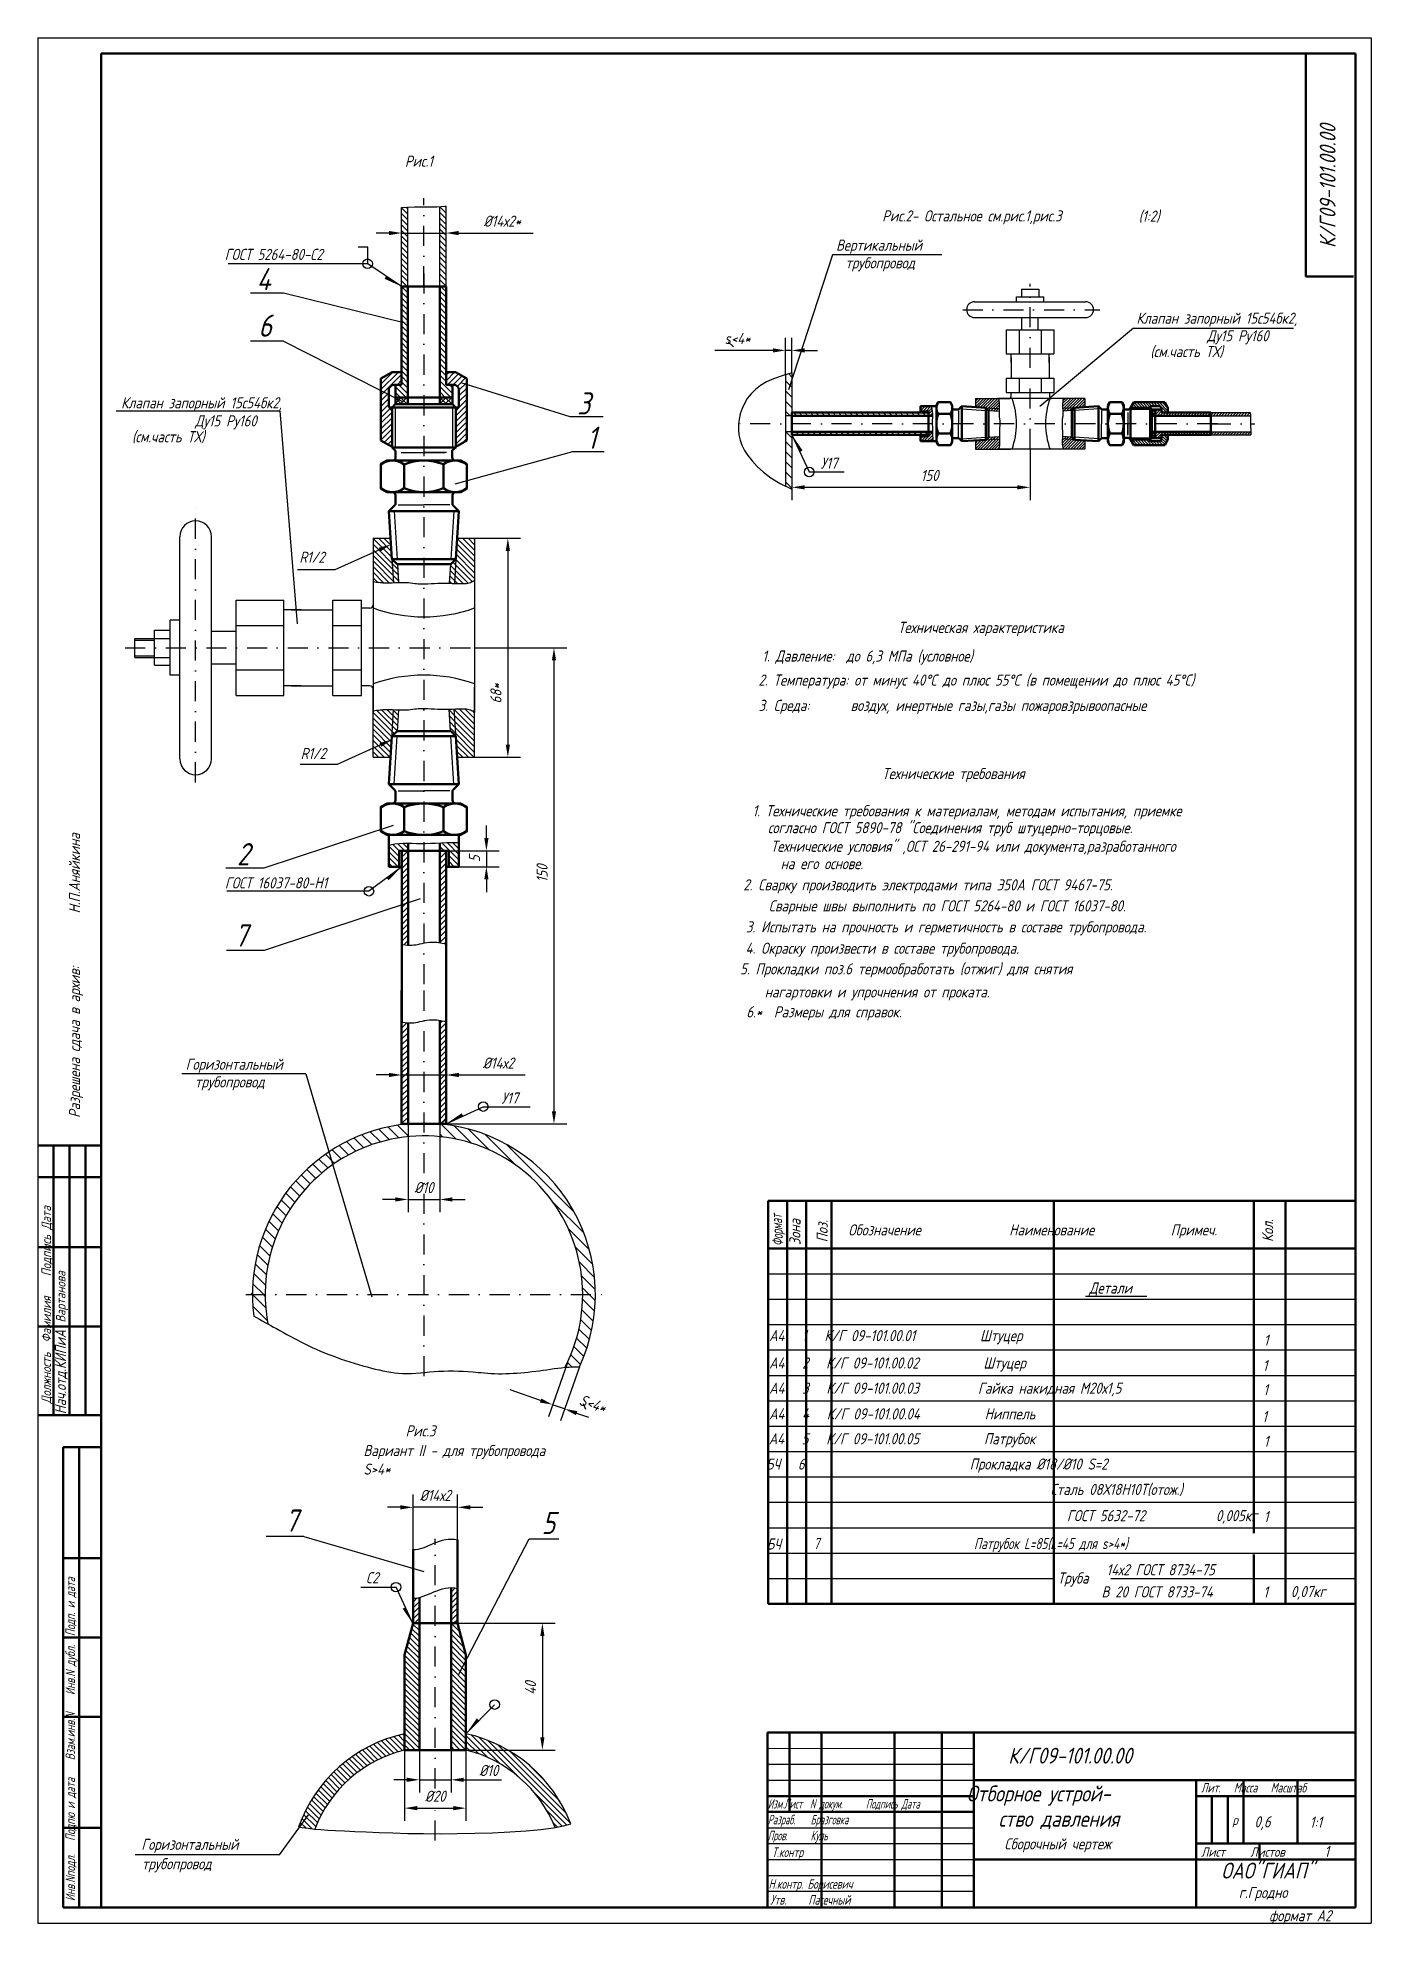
# Model space of a CAD drawing. Header units: millimetres. Extents: x 0 to 6596, y 0 to 3335.
# Drawn here: x 198 to 618, y 316 to 910 of the extents above; entities that cross this region are included whole.
import ezdxf
from ezdxf.enums import TextEntityAlignment as Align

# ---------------------------------------------------------------- set-up
doc = ezdxf.new("R2010")
doc.units = ezdxf.units.MM
doc.header["$LTSCALE"] = 0.5
doc.header["$MEASUREMENT"] = 0
doc.linetypes.add('DASHDOT', pattern=[25.4, 12.7, -6.35, 0, -6.35])
doc.styles.get("Standard").update_dxf_attribs({"font": 'romand.shx', "width": 0.8, "oblique": 15, "height": 3.5})
doc.dimstyles.get("Standard").update_dxf_attribs({"dimscale": 0, "dimtxt": 3.5, "dimasz": 4, "dimexe": 4, "dimexo": 0, "dimgap": 2, "dimtad": 1, "dimrnd": 0.0035, "dimtxsty": 'Standard', "dimcen": 0.09, "dimclrd": 5, "dimazin": 2, "dimtfac": 1, "dimtix": 1, "dimtmove": 0, "dimatfit": 0, "dimfxl": 0, "dimtolj": 1, "dimtzin": 0, "dimarcsym": 0})
pattern_1 = [(45, (59.1219, 202.942), (-0.8838835, 0.8838835), [])]
pattern_2 = [(135, (59.1219, 202.942), (-0.8838835, -0.8838835), [])]
pattern_3 = [(45, (-379.4589, 205.492), (-0.8838835, 0.8838835), [])]
pattern_4 = [(45, (252.4969, 918.8095), (-0.4419417, 0.4419417), [])]

msp = doc.modelspace()

# ---------------------------------------------------------------- texts
at = {"linetype": 'Continuous', "lineweight": 25, "oblique": 15}
for s, width, p in [('Рис.1', 0.8, (313.212, 869.753)), ('Рис.2- Остальное см.рис.1,рис.3', 0.8, (463.535, 852.502)), ('(1:2)', 0.8, (544.305, 852.414)), ('ГОСТ 5264-80-С2', 0.8, (256.444, 840.381)), ('на его основе.', 0.8, (431.56, 648.438)), ('ГОСТ 16037-80-Н1', 0.8, (256.507, 642.376)), ('Детали', 0.8, (528.722, 514.741)), ('1', 0.8, (583.714, 498.307)), ('1', 0.8, (583.382, 490.342)), ('1', 0.8, (583.548, 482.709)), ('1', 0.8, (583.216, 474.246)), ('Рис.3', 0.8, (313.43, 469.744)), ('1', 0.8, (583.714, 466.446)), ('1', 0.8, (583.714, 442.717)), ('БЧ', 0.8, (427.146, 434.117)), ('7                              Патрубок L=85(L=45 для s>4*)', 0.7, (441.907, 434.249)), ('14х2 ГОСТ 8734-75', 0.8, (534.185, 426)), ('Труба', 0.8, (518.786, 423.378)), ('В 20 ГОСТ 8733-74', 0.8, (532.61, 419.006)), ('1', 0.8, (583.567, 419.017)), ('0,07кг', 0.8, (592.217, 419.115)), ('0,6', 0.8, (580.762, 346.588)), ('1:1', 0.8, (598.191, 346.481)), ('1', 0.8, (602.813, 337.252))]:
    msp.add_text(s, height=3.5, dxfattribs=dict(at, width=width)).set_placement(p)
at = {"linetype": 'Continuous', "lineweight": 25, "oblique": 15, "width": 0.8}
for s, p in [('Разрешена сдача в архив:         Н.П.Аняйкина', (210.927, 570.084)), ('Кол.', (586.693, 530.993))]:
    msp.add_text(s, height=3.5, rotation=90, dxfattribs=at).set_placement(p)
at = {"lineweight": 25, "oblique": 15, "width": 0.8}
for s, p in [('Зона', (437.822, 529.975)), ('Поз.', (446.387, 530.871))]:
    msp.add_text(s, height=3.5, rotation=90, dxfattribs=at).set_placement(p)
at = {"linetype": 'Continuous', "lineweight": 25, "oblique": 15, "width": 0.619119}
msp.add_text('Нач.отд.КИПиА', height=3.5, rotation=90, dxfattribs=at).set_placement((206.468, 476.735), (206.468, 503.254), align=Align.FIT)
at = {"lineweight": 35, "insert": (601.334, 844.128), "char_height": 5, "width": 116.21881, "attachment_point": 1, "rotation": 90}
msp.add_mtext('К/Г09-101.00.00 ', dxfattribs=at)
at = {"lineweight": 25, "attachment_point": 1}
for s, insert, char_height, width in [('Вертикальный ', (449.013, 846.794), 3.5, 77.57516), ('трубопровод', (451.934, 841.224), 3.5, 77.57516), ('Клапан запорный 15с54бк2,', (543.618, 823.779), 3.5, 52.85785), ('Ду15 Ру160', (565.853, 818.253), 3.5, 41.16479), ('(см.часть ТХ)', (547.971, 813.261), 3.5, 43.71847), ('Клапан запорный 15с54бк2,', (223.833, 797.123), 3.5, 52.85785), ('Ду15 Ру160', (247.142, 791.431), 3.5, 41.16479), ('(см.часть ТХ)', (227.259, 786.439), 3.5, 43.71847), ('У17', (444.163, 778.119), 3.5, 15.41418), ('R1/2', (279.963, 748.462), 3.5, 32.71899), ('Техническая характеристика', (468.505, 726.363), 3.5, 128.61017), ('1. Давление:  до 6,3 МПа (условное)', (425.75, 717.349), 3.5, 144.12614), ('2. Температура: от минус 40%%DС до плюс 55%%DС (в помещении до плюс 45%%DС)', (424.583, 709.78), 3.5, 188.88904), ('3. Среда:       воздух, инертные газы,газы пожаровзрывоопасные ', (424.603, 701.788), 3.5, 174.10989), ('R1/2', (280.383, 686.655), 3.5, 32.71899), ('Технические требования', (463.524, 680.311), 3.5, 102.79093), ('1. Технические требования к материалам, методам испытания, приемке ', (422.689, 668.604), 3.5, 177.18949), (' согласно ГОСТ 5890-78 "Соединения труб штуцерно-торцовые.', (425.69, 663.27), 3.5, 228.40832), ('Технические условия" ,ОСТ 26-291-94 или документа,разработанного', (428.438, 657.408), 3.5, 203.95249), (' 2. Сварку производить электродами типа Э50А ГОСТ 9467-75.', (417.936, 645.269), 3.5, 193.00742), ('Сварные швы выполнить по ГОСТ 5264-80 и ГОСТ 16037-80.', (427.812, 638.633), 3.5, 152.75033), ('3. Испытать на прочность и герметичность в составе трубопровода.', (420.608, 632.022), 3.5, 200.57301), ('4. Окраску произвести в составе трубопровода.', (420.488, 625.293), 3.5, 159.03839), (' 5. Прокладки поз.6 термообработать (отжиг) для снятия ', (416.932, 618.808), 3.5, 184.88607), ('  нагартовки и упрочнения от проката.', (422.83, 611.534), 3.5, 179.24461), ('6.*  Размеры для справок.', (420.747, 605.25), 3.5, 182.18989), ('Горизонтальный ', (244.157, 588.755), 3.5, 77.57516), ('трубопровод', (247.077, 583.185), 3.5, 77.57516), ('У17', (343.621, 578.097), 3.5, 15.41418), (' Обозначение               Наименование             Примеч.', (451.02, 536.549), 3.5, 160.85086), ('А4   1   К/Г 09-101.00.01           Штуцер              ', (427.922, 503.251), 3.5, 191.90703), ('А4   2   К/Г 09-101.00.02           Штуцер               ', (427.922, 494.63), 3.5, 191.90703), ('А4   3   К/Г 09-101.00.03          Гайка накидная М20х1,5 ', (427.922, 486.699), 3.5, 191.90703), ('А4   4   К/Г 09-101.00.04           Ниппель              ', (427.922, 478.595), 3.5, 191.90703), ('А4   5   К/Г 09-101.00.05           Патрубок             ', (427.824, 470.766), 3.5, 191.90703), ('Вариант II - для трубопровода S>4*', (300.159, 467.035), 3.5, 62.41972), ('БЧ   6                            Прокладка %%C18/%%C10 S=2       ', (426.888, 462.796), 3.5, 191.90703), ('  Сталь 08Х18Н10Т(отож.)', (512.832, 454.8), 3.5, 101.77906), ('    ГОСТ 5632-72            0,005кг', (514.289, 446.53), 3.5, 101.77906), ('С2', (300.963, 426.985), 3.5, 18.54145), ('{\\W0.7; Лит.   Масса   Масштаб}', (562.569, 360.571), 3, 63.06063), ('{\\W0.6; Изм.Лист  N докум.      Подпись Дата\\P Разраб.    Бразговка\\P Пров.      Куль}', (426.293, 355.512), 3, 75.9719), ('р', (573.811, 350.358), 3, 4.73548), ('Горизонтальный ', (230.203, 342.977), 3.5, 77.57516), ('{\\W0.7;Т.контр}', (428.807, 340.253), 3, 65.76479), (' Сборочный чертеж', (500.182, 343.148), 3.5, 67.35554), ('{\\W0.8;Лист     Листов}', (563.98, 340.325), 3, 49.47069), ('трубопровод', (230.373, 336.863), 3.5, 77.57516), ('{\\W0.7; Н.контр. Борисевич}', (426.358, 330.241), 3, 40.54602), ('г.Гродно', (575.869, 327.836), 3.5, 35.06273), ('{\\W0.7;Утв.     Пасечный}', (428.293, 325.251), 3, 39.22165), ('формат А2', (585.394, 320.503), 3.5, 32.74536)]:
    msp.add_mtext(s, dxfattribs=dict(at, insert=insert, char_height=char_height, width=width))
at = {"lineweight": 35, "char_height": 7, "width": 25.82314, "attachment_point": 1}
for s, insert in [('4', (266.492, 837.83)), ('6', (267.041, 823.194)), ('3', (367.463, 798.687)), ('1', (370.582, 787.887)), ('2', (260.298, 656.67)), ('7', (259.521, 631.079)), ('7', (275.421, 446.726)), ('5', (356.254, 445.979))]:
    msp.add_mtext(s, dxfattribs=dict(at, insert=insert))
at = {"lineweight": 25, "attachment_point": 1}
for s, insert, char_height, width, rotation in [('Должность  Фамилия    Подпись Дата', (198.769, 480.059), 3, 85.21344, 90), ('{\\W0.6;Формат}', (428.929, 529.571), 3.5, 24.12008, 93.205799), ('Вартанова', (203.314, 505.622), 3, 62.23826, 90), ('{\\W0.7; Инв.Nподл.   Подпю и дата    Взам.инв.N    Инв.N дубл.  Подп. и дата}', (206.333, 321.927), 3, 144.28866, 90)]:
    msp.add_mtext(s, dxfattribs=dict(at, insert=insert, char_height=char_height, width=width, rotation=rotation))
at = {"lineweight": 25, "insert": (372.356, 480.02), "char_height": 3.5, "attachment_point": 5, "rotation": 340.677967}
msp.add_mtext('S<4*', dxfattribs=at)
at = {"lineweight": 30, "char_height": 5, "attachment_point": 1}
for s, insert, width in [('К/Г09-101.00.00 ', (503.236, 371.666), 87.33969), ('   Отборное устрой-  ', (482.227, 359.739), 87.33969), ('ство давления  ', (500.182, 351.777), 87.33969), ('ОАО"ГИАП"', (570.341, 335.459), 36.17103)]:
    msp.add_mtext(s, dxfattribs=dict(at, insert=insert, width=width))
at = {"lineweight": 25, "char_height": 3.5, "attachment_point": 5}
for s, insert in [('\\A1;%%C10', (339.608, 364.504)), ('\\A1;%%C20', (322.765, 356.382))]:
    msp.add_mtext(s, dxfattribs=dict(at, insert=insert))

# ---------------------------------------------------------------- blocks, each defined once
blk = doc.blocks.new('*D288')
at = {"color": 0, "lineweight": -2, "transparency": 16777216}
for p, q in [((312.2, 600.31), (312.2, 579.62)), ((326.2, 600.36), (326.2, 579.62))]:
    blk.add_line(p, q, dxfattribs=at)
at = {"color": 5, "lineweight": -2, "transparency": 16777216}
for p, q in [((308.2, 583.62), (304.2, 583.62)), ((312.2, 583.62), (326.2, 583.62)), ((330.2, 583.62), (351.09, 583.62))]:
    blk.add_line(p, q, dxfattribs=at)
at = {"color": 5, "lineweight": 25, "transparency": 16777216}
for points in [[(308.2, 584.28), (308.2, 582.95), (312.2, 583.62)], [(330.2, 584.28), (330.2, 582.95), (326.2, 583.62)]]:
    blk.add_solid(points, dxfattribs=at)
at = {"layer": 'Defpoints', "color": 0, "lineweight": 25, "transparency": 16777216}
for p in [(312.2, 600.31), (326.2, 600.36), (326.2, 583.62)]:
    blk.add_point(p, dxfattribs=at)
at = {"color": 0, "lineweight": 25, "transparency": 16777216, "insert": (342.65, 587.37), "char_height": 3.5, "attachment_point": 5}
blk.add_mtext('\\A1;%%C14х2', dxfattribs=at)
blk = doc.blocks.new('*D293')
at = {"color": 0, "lineweight": -2, "transparency": 16777216}
for p, q in [((314.2, 568.2), (314.2, 540.4)), ((324.2, 568.19), (324.2, 540.4))]:
    blk.add_line(p, q, dxfattribs=at)
at = {"color": 5, "lineweight": -2, "transparency": 16777216}
for p, q in [((310.2, 544.4), (306.2, 544.4)), ((314.2, 544.4), (324.2, 544.4)), ((328.2, 544.4), (332.2, 544.4))]:
    blk.add_line(p, q, dxfattribs=at)
at = {"color": 5, "lineweight": 25, "transparency": 16777216}
for points in [[(310.2, 545.06), (310.2, 543.73), (314.2, 544.4)], [(328.2, 545.06), (328.2, 543.73), (324.2, 544.4)]]:
    blk.add_solid(points, dxfattribs=at)
at = {"layer": 'Defpoints', "color": 0, "lineweight": 25, "transparency": 16777216}
for p in [(314.2, 568.2), (324.2, 568.19), (324.2, 544.4)]:
    blk.add_point(p, dxfattribs=at)
at = {"color": 0, "lineweight": 25, "transparency": 16777216, "insert": (319.2, 548.15), "char_height": 3.5, "attachment_point": 5}
blk.add_mtext('\\A1;%%C10', dxfattribs=at)
blk = doc.blocks.new('*D289')
at = {"color": 5, "lineweight": -2, "transparency": 16777216}
for p, q in [((311.77, 447.41), (307.77, 447.41)), ((329.77, 447.41), (315.77, 447.41)), ((333.77, 447.41), (337.77, 447.41))]:
    blk.add_line(p, q, dxfattribs=at)
at = {"color": 0, "lineweight": -2, "transparency": 16777216}
for p, q in [((315.77, 430.29), (315.77, 451.41)), ((329.77, 433.36), (329.77, 451.41))]:
    blk.add_line(p, q, dxfattribs=at)
at = {"color": 5, "lineweight": 25, "transparency": 16777216}
for points in [[(311.77, 448.07), (311.77, 446.74), (315.77, 447.41)], [(333.77, 448.07), (333.77, 446.74), (329.77, 447.41)]]:
    blk.add_solid(points, dxfattribs=at)
at = {"layer": 'Defpoints', "color": 0, "lineweight": 25, "transparency": 16777216}
for p in [(315.77, 447.41), (315.77, 430.29), (329.77, 433.36)]:
    blk.add_point(p, dxfattribs=at)
at = {"color": 0, "lineweight": 25, "transparency": 16777216, "insert": (322.77, 451.16), "char_height": 3.5, "attachment_point": 5}
blk.add_mtext('\\A1;%%C14х2', dxfattribs=at)
blk = doc.blocks.new('*D294')
at = {"color": 5, "linetype": 'Continuous', "lineweight": -2, "transparency": 16777216}
for p, q in [((338.88, 658.24), (338.88, 662.24)), ((338.88, 654.24), (338.88, 649.24)), ((338.88, 645.24), (338.88, 641.24))]:
    blk.add_line(p, q, dxfattribs=at)
at = {"color": 0, "linetype": 'Continuous', "lineweight": -2, "transparency": 16777216}
for p, q in [((327, 654.24), (342.88, 654.24)), ((327, 649.24), (342.88, 649.24))]:
    blk.add_line(p, q, dxfattribs=at)
at = {"color": 5, "linetype": 'Continuous', "lineweight": 25, "transparency": 16777216}
for points in [[(338.21, 658.24), (339.55, 658.24), (338.88, 654.24)], [(338.21, 645.24), (339.55, 645.24), (338.88, 649.24)]]:
    blk.add_solid(points, dxfattribs=at)
at = {"layer": 'Defpoints', "color": 0, "linetype": 'Continuous', "lineweight": 25, "transparency": 16777216}
for p in [(327, 654.24), (327, 649.24), (338.88, 649.24)]:
    blk.add_point(p, dxfattribs=at)
at = {"color": 0, "linetype": 'Continuous', "lineweight": 25, "transparency": 16777216, "insert": (335.13, 651.74), "char_height": 3.5, "attachment_point": 5, "rotation": 90}
blk.add_mtext('\\A1;5', dxfattribs=at)
blk = doc.blocks.new('*D295')
at = {"color": 0, "linetype": 'Continuous', "lineweight": -2, "transparency": 16777216}
for p, q in [((329.76, 410.9), (360.51, 410.9)), ((332.44, 370.93), (360.51, 370.93))]:
    blk.add_line(p, q, dxfattribs=at)
at = {"color": 5, "linetype": 'Continuous', "lineweight": -2, "transparency": 16777216}
blk.add_line((356.51, 406.9), (356.51, 374.93), dxfattribs=at)
at = {"color": 5, "linetype": 'Continuous', "lineweight": 25, "transparency": 16777216}
for points in [[(355.85, 406.9), (357.18, 406.9), (356.51, 410.9)], [(355.85, 374.93), (357.18, 374.93), (356.51, 370.93)]]:
    blk.add_solid(points, dxfattribs=at)
at = {"layer": 'Defpoints', "color": 0, "linetype": 'Continuous', "lineweight": 25, "transparency": 16777216}
for p in [(329.76, 410.9), (332.44, 370.93), (356.51, 370.93)]:
    blk.add_point(p, dxfattribs=at)
at = {"color": 0, "linetype": 'Continuous', "lineweight": 25, "transparency": 16777216, "insert": (352.76, 390.48), "char_height": 3.5, "attachment_point": 5, "rotation": 90}
blk.add_mtext('\\A1;40', dxfattribs=at)
blk = doc.blocks.new('*D296')
at = {"color": 0, "linetype": 'Continuous', "lineweight": -2, "transparency": 16777216}
for p, q in [((312.18, 832.03), (312.18, 852.85)), ((326.18, 832.03), (326.18, 852.85))]:
    blk.add_line(p, q, dxfattribs=at)
at = {"color": 5, "linetype": 'Continuous', "lineweight": -2, "transparency": 16777216}
for p, q in [((308.18, 848.85), (304.18, 848.85)), ((312.18, 848.85), (326.18, 848.85)), ((330.18, 848.85), (353.56, 848.85))]:
    blk.add_line(p, q, dxfattribs=at)
at = {"color": 5, "linetype": 'Continuous', "lineweight": 25, "transparency": 16777216}
for points in [[(308.18, 849.52), (308.18, 848.18), (312.18, 848.85)], [(330.18, 849.52), (330.18, 848.18), (326.18, 848.85)]]:
    blk.add_solid(points, dxfattribs=at)
at = {"layer": 'Defpoints', "color": 0, "linetype": 'Continuous', "lineweight": 25, "transparency": 16777216}
for p in [(326.18, 848.85), (312.18, 832.03), (326.18, 832.03)]:
    blk.add_point(p, dxfattribs=at)
at = {"color": 0, "linetype": 'Continuous', "lineweight": 25, "transparency": 16777216, "insert": (343.87, 852.6), "char_height": 3.5, "attachment_point": 5}
blk.add_mtext('\\A1;%%C14х2*', dxfattribs=at)
blk = doc.blocks.new('*D287')
at = {"color": 0, "linetype": 'Continuous', "lineweight": -2, "transparency": 16777216}
for p, q in [((433.11, 804.2), (433.11, 815.88)), ((435.11, 804.77), (435.11, 815.88))]:
    blk.add_line(p, q, dxfattribs=at)
at = {"color": 5, "linetype": 'Continuous', "lineweight": -2, "transparency": 16777216}
for p, q in [((429.11, 811.88), (410.8, 811.88)), ((435.11, 811.88), (433.11, 811.88)), ((439.11, 811.88), (443.11, 811.88))]:
    blk.add_line(p, q, dxfattribs=at)
at = {"color": 5, "linetype": 'Continuous', "lineweight": 25, "transparency": 16777216}
for points in [[(429.11, 812.55), (429.11, 811.21), (433.11, 811.88)], [(439.11, 812.55), (439.11, 811.21), (435.11, 811.88)]]:
    blk.add_solid(points, dxfattribs=at)
at = {"layer": 'Defpoints', "color": 0, "linetype": 'Continuous', "lineweight": 25, "transparency": 16777216}
for p in [(435.11, 811.88), (433.11, 804.2), (435.11, 804.77)]:
    blk.add_point(p, dxfattribs=at)
at = {"color": 0, "linetype": 'Continuous', "lineweight": 25, "transparency": 16777216, "insert": (417.95, 815.63), "char_height": 3.5, "attachment_point": 5}
blk.add_mtext('\\A1;s<4*', dxfattribs=at)
blk = doc.blocks.new('*D291')
at = {"color": 0, "linetype": 'Continuous', "lineweight": -2, "transparency": 16777216}
for p, q in [((435.11, 785.27), (435.11, 764.75)), ((510.12, 780.78), (510.12, 764.75))]:
    blk.add_line(p, q, dxfattribs=at)
at = {"color": 5, "linetype": 'Continuous', "lineweight": -2, "transparency": 16777216}
blk.add_line((439.11, 768.75), (506.12, 768.75), dxfattribs=at)
at = {"color": 5, "linetype": 'Continuous', "lineweight": 25, "transparency": 16777216}
for points in [[(439.11, 769.41), (439.11, 768.08), (435.11, 768.75)], [(506.12, 769.41), (506.12, 768.08), (510.12, 768.75)]]:
    blk.add_solid(points, dxfattribs=at)
at = {"layer": 'Defpoints', "color": 0, "linetype": 'Continuous', "lineweight": 25, "transparency": 16777216}
for p in [(435.11, 785.27), (510.12, 780.78), (510.12, 768.75)]:
    blk.add_point(p, dxfattribs=at)
at = {"color": 0, "linetype": 'Continuous', "lineweight": 25, "transparency": 16777216, "insert": (478.48, 772.5), "char_height": 3.5, "attachment_point": 5}
blk.add_mtext('\\A1;150', dxfattribs=at)
blk = doc.blocks.new('*D292')
at = {"color": 0, "linetype": 'Continuous', "lineweight": -2, "transparency": 16777216}
for p, q in [((335.18, 752.7), (349.64, 752.7)), ((335.18, 683.7), (349.64, 683.7))]:
    blk.add_line(p, q, dxfattribs=at)
at = {"color": 5, "linetype": 'Continuous', "lineweight": -2, "transparency": 16777216}
blk.add_line((345.64, 748.7), (345.64, 687.7), dxfattribs=at)
at = {"color": 5, "linetype": 'Continuous', "lineweight": 25, "transparency": 16777216}
for points in [[(344.97, 748.7), (346.3, 748.7), (345.64, 752.7)], [(344.97, 687.7), (346.3, 687.7), (345.64, 683.7)]]:
    blk.add_solid(points, dxfattribs=at)
at = {"layer": 'Defpoints', "color": 0, "linetype": 'Continuous', "lineweight": 25, "transparency": 16777216}
for p in [(335.18, 752.7), (335.18, 683.7), (345.64, 683.7)]:
    blk.add_point(p, dxfattribs=at)
at = {"color": 0, "linetype": 'Continuous', "lineweight": 25, "transparency": 16777216, "insert": (341.89, 703.79), "char_height": 3.5, "attachment_point": 5, "rotation": 90}
blk.add_mtext('\\A1;68*', dxfattribs=at)
blk = doc.blocks.new('*D290')
at = {"color": 0, "linetype": 'Continuous', "lineweight": -2, "transparency": 16777216}
for p, q in [((335.18, 718.2), (364.16, 718.2)), ((326.2, 568.2), (364.16, 568.2))]:
    blk.add_line(p, q, dxfattribs=at)
at = {"color": 5, "linetype": 'Continuous', "lineweight": -2, "transparency": 16777216}
blk.add_line((360.16, 714.2), (360.16, 572.2), dxfattribs=at)
at = {"color": 5, "linetype": 'Continuous', "lineweight": 25, "transparency": 16777216}
for points in [[(359.5, 714.2), (360.83, 714.2), (360.16, 718.2)], [(359.5, 572.2), (360.83, 572.2), (360.16, 568.2)]]:
    blk.add_solid(points, dxfattribs=at)
at = {"layer": 'Defpoints', "color": 0, "linetype": 'Continuous', "lineweight": 25, "transparency": 16777216}
for p in [(335.18, 718.2), (326.2, 568.2), (360.16, 568.2)]:
    blk.add_point(p, dxfattribs=at)
at = {"color": 0, "linetype": 'Continuous', "lineweight": 25, "transparency": 16777216, "insert": (356.41, 647.1), "char_height": 3.5, "attachment_point": 5, "rotation": 90}
blk.add_mtext('\\A1;150', dxfattribs=at)

# ---------------------------------------------------------------- dimensions: what is measured, and where the dimension line sits
at = {"linetype": 'Continuous', "lineweight": 25}
for base, p1, p2, text, picture, middle in [((326.178, 848.848), (312.178, 832.029), (326.178, 832.029), '%%C<>х2*', '*D296', (343.869, 848.848)), ((435.11, 811.88), (433.11, 804.199), (435.11, 804.767), 's<4*', '*D287', (417.952, 811.88)), ((510.124, 768.748), (435.11, 785.268), (510.124, 780.781), '150', '*D291', (478.483, 768.748))]:
    dim = msp.add_linear_dim(base=base, p1=p1, p2=p2, text=text, dimstyle='Standard', override={"dimscale": 1}, dxfattribs=at)
    dim.commit()
    dim.dimension.update_dxf_attribs({"geometry": picture, "text_midpoint": middle, "dimtype": 160})
for base, p1, p2, text, picture, middle in [((345.636, 683.704), (335.178, 752.704), (335.178, 683.704), '68*', '*D292', (345.636, 703.79)), ((338.878, 649.236), (327.001, 654.236), (327.001, 649.236), '5', '*D294', (338.878, 651.736)), ((356.513, 370.934), (329.762, 410.904), (332.441, 370.934), '40', '*D295', (356.513, 390.485))]:
    dim = msp.add_linear_dim(base=base, p1=p1, p2=p2, angle=90, text=text, dimstyle='Standard', override={"dimscale": 1}, dxfattribs=at)
    dim.commit()
    dim.dimension.update_dxf_attribs({"geometry": picture, "text_midpoint": middle, "dimtype": 160})
dim = msp.add_linear_dim(base=(360.164, 568.199), p1=(335.178, 718.203), p2=(326.201, 568.199), angle=90, dimstyle='Standard', override={"dimscale": 1}, dxfattribs=at)
dim.commit()
dim.dimension.update_dxf_attribs({"geometry": '*D290', "text_midpoint": (360.164, 647.103), "dimtype": 160})
at = {"lineweight": 25}
dim = msp.add_linear_dim(base=(326.201, 583.616), p1=(312.201, 600.314), p2=(326.201, 600.36), text='%%C14х2', dimstyle='Standard', override={"dimscale": 1}, dxfattribs=at)
dim.commit()
dim.dimension.update_dxf_attribs({"geometry": '*D288', "text_midpoint": (342.648, 583.616), "dimtype": 160})
dim = msp.add_linear_dim(base=(324.201, 544.398), p1=(314.201, 568.198), p2=(324.201, 568.185), text='%%C10', dimstyle='Standard', override={"dimscale": 1}, dxfattribs=at)
dim.commit()
dim.dimension.update_dxf_attribs({"geometry": '*D293', "text_midpoint": (319.201, 548.148)})
dim = msp.add_linear_dim(base=(315.766, 447.406), p1=(329.766, 433.356), p2=(315.766, 430.292), angle=180, text='%%C14х2', dimstyle='Standard', override={"dimscale": 1}, dxfattribs=at)
dim.commit()
dim.dimension.update_dxf_attribs({"geometry": '*D289', "text_midpoint": (322.766, 451.156)})

# ---------------------------------------------------------------- hatches: boundary and pattern name
at = {"linetype": 'Continuous', "lineweight": 25}
h = msp.add_hatch(dxfattribs=at)
h.set_pattern_fill('ANSI31', color=256, scale=10, angle=90, style=0)
h.set_pattern_definition(pattern_2)
h.paths.add_polyline_path([(314.178, 857.023), (314.005, 857.017), (312.178, 856.853), (312.178, 832.029), (314.178, 832.029)])
h.paths.add_polyline_path([(326.178, 857.333), (325.788, 857.291), (324.178, 857.204), (324.178, 832.029), (326.178, 832.029)])
h = msp.add_hatch(dxfattribs=at)
h.set_pattern_fill('ANSI31', color=256, scale=10, angle=90, style=0)
h.set_pattern_definition(pattern_2)
h.paths.add_polyline_path([(314.178, 832.029), (312.178, 832.029), (312.178, 832.002), (312.184, 831.998), (312.178, 832.001), (312.178, 801.029), (310.201, 801.029), (310.201, 797.029), (314.178, 797.029)])
h.paths.add_polyline_path([(326.178, 832.029), (324.178, 832.029), (324.178, 797.029), (328.201, 797.029), (328.201, 801.029), (326.178, 801.029)])
h = msp.add_hatch(dxfattribs=at)
h.set_pattern_fill('ANSI31', color=256, scale=10, style=0)
h.set_pattern_definition(pattern_1)
h.paths.add_polyline_path([(332.678, 803.002), (329.167, 805.029), (326.178, 805.029), (326.178, 801.029), (328.624, 801.029, -0.4142136), (330.224, 799.429), (330.224, 794.397, -0.1989124), (329.931, 793.69), (329.201, 792.96), (329.201, 781.493), (332.678, 783.5)])
h.paths.add_polyline_path([(308.471, 793.69, -0.1989124), (308.178, 794.397), (308.178, 797.973), (305.678, 799.245), (305.678, 783.5), (309.201, 781.466), (309.201, 792.96)])
h.paths.add_polyline_path([(312.178, 805.029), (309.178, 805.029), (305.678, 803.008), (305.678, 799.245), (308.178, 797.973), (308.178, 799.429, -0.4142136), (309.778, 801.029), (312.178, 801.029)])
h = msp.add_hatch(dxfattribs=at)
h.set_pattern_fill('ANSI31', color=256, scale=18, angle=90, style=0)
h.set_pattern_definition([(135, (105.5528, 283.4416), (-1.59099, -1.59099), [])])
h.paths.add_polyline_path([(435.11, 804.767), (433.11, 804.199), (433.11, 791.27), (435.11, 791.27)])
h.paths.add_polyline_path([(435.11, 786.27), (433.11, 786.27), (433.11, 769.113), (435.11, 768.155)])
h = msp.add_hatch(dxfattribs=at)
h.set_pattern_fill('ANSI37', color=256, scale=10, angle=90, style=0)
h.set_pattern_definition([(135, (59.1219, 202.942), (-0.8838835, -0.8838835), []), (225, (59.1219, 202.942), (0.8838835, -0.8838835), [])])
h.paths.add_polyline_path([(314.178, 797.029), (310.201, 797.029), (310.201, 794.911), (314.178, 794.911)])
h.paths.add_polyline_path([(328.201, 797.029), (324.178, 797.029), (324.178, 794.911), (328.201, 794.911)])
h = msp.add_hatch(dxfattribs=at)
h.set_pattern_fill('ANSI31', color=256, scale=5, style=0)
h.set_pattern_definition(pattern_4)
h.paths.add_polyline_path([(500.38, 793.539, 0.0083455), (500.4, 794.855, 0.0300365), (500.351, 795.662, 0.0101578), (500.191, 796.781), (499.941, 796.781), (492.878, 796.781), (492.878, 794.008), (496.178, 793.802)])
h.paths.add_polyline_path([(500.346, 792.74, 0.005074), (500.38, 793.539), (496.178, 793.802), (496.978, 792.995), (496.978, 792.951)])
h.paths.add_polyline_path([(500.495, 784.007, 0.002508), (500.481, 784.324, -0.0055079), (500.461, 784.807), (496.978, 784.589), (496.978, 784.544), (496.178, 783.738)])
h.paths.add_polyline_path([(500.001, 780.781, 0.018147), (500.332, 781.446, 0.103314), (500.519, 782.287, 0.0136215), (500.495, 784.007), (495.788, 783.713), (492.878, 783.531), (492.878, 780.781)])
h = msp.add_hatch(dxfattribs=at)
h.set_pattern_fill('ANSI31', color=256, scale=5, style=0)
h.set_pattern_definition(pattern_4)
h.paths.add_polyline_path([(527.378, 780.781), (527.378, 783.531), (524.077, 783.738), (520.259, 783.976, 0.0133741), (520.236, 782.287, 0.103314), (520.424, 781.446, 0.018147), (520.754, 780.781)])
h.paths.add_polyline_path([(524.077, 783.738), (523.277, 784.544), (523.277, 784.589), (520.293, 784.776, -0.0051516), (520.275, 784.324, 0.0027554), (520.259, 783.976)])
h.paths.add_polyline_path([(523.277, 792.951), (523.277, 792.995), (524.077, 793.802), (520.375, 793.571, 0.0050741), (520.408, 792.771)])
h.paths.add_polyline_path([(524.077, 793.802), (527.378, 794.008), (527.378, 796.781), (520.564, 796.781, 0.0101578), (520.405, 795.662, 0.0300365), (520.355, 794.855, 0.0081473), (520.375, 793.571)])
h = msp.add_hatch(dxfattribs=at)
h.set_pattern_fill('ANSI31', color=256, scale=10, angle=90, style=0)
h.set_pattern_definition([(135, (-379.4589, 205.492), (-0.8838835, -0.8838835), [])])
h.paths.add_polyline_path([(478.144, 792.27), (435.11, 792.27), (435.11, 791.27), (435.226, 791.27), (476.004, 791.27), (478.144, 791.27)])
h.paths.add_polyline_path([(478.144, 786.27), (463.689, 786.27), (435.11, 786.27), (435.11, 785.27), (478.144, 785.27)])
h = msp.add_hatch(dxfattribs=at)
h.set_pattern_fill('ANSI31', color=256, scale=5, style=0)
h.set_pattern_definition(pattern_4)
h.paths.add_polyline_path([(479.469, 783.27), (479.456, 784.173), (479.43, 785.185), (479.399, 786.108), (479.393, 786.27), (478.144, 786.27), (478.144, 784.87), (475.644, 784.87), (475.644, 783.27)])
h.paths.add_polyline_path([(478.144, 792.67), (478.144, 791.27), (479.346, 791.27), (479.346, 791.311), (479.338, 791.995), (479.299, 792.675), (479.218, 793.354), (479.082, 794.034), (479.012, 794.27), (475.644, 794.27), (475.644, 792.67)])
h = msp.add_hatch(dxfattribs=at)
h.set_pattern_fill('ANSI31', color=256, scale=5, angle=-90, style=0)
h.set_pattern_definition([(315, (252.4969, 918.8095), (0.4419417, 0.4419417), [])])
h.paths.add_polyline_path([(552.527, 782.031), (553.54, 783.787), (553.54, 785.281), (551.54, 785.281), (551.54, 784.058, -0.4142136), (550.74, 783.258), (548.225, 783.258, -0.1989124), (547.871, 783.405), (547.506, 783.77), (541.772, 783.77), (542.776, 782.031)])
h.paths.add_polyline_path([(547.871, 794.135, -0.1989124), (548.225, 794.281), (550.012, 794.281), (550.648, 795.531), (542.776, 795.531), (541.759, 793.77), (547.506, 793.77)])
h.paths.add_polyline_path([(553.54, 792.281), (553.54, 793.781), (552.53, 795.531), (550.648, 795.531), (550.012, 794.281), (550.74, 794.281, -0.4142136), (551.54, 793.481), (551.54, 792.281)])
h = msp.add_hatch(dxfattribs=at)
h.set_pattern_fill('ANSI37', color=256, scale=5, style=0)
h.set_pattern_definition([(45, (252.4969, 918.8095), (-0.4419417, 0.4419417), []), (135, (252.4969, 918.8095), (-0.4419417, -0.4419417), [])])
h.paths.add_polyline_path([(549.54, 791.281), (549.54, 793.27), (548.481, 793.27), (548.481, 791.281)])
h.paths.add_polyline_path([(549.54, 784.27), (549.54, 786.281), (548.481, 786.281), (548.481, 784.27)])
h = msp.add_hatch(dxfattribs=at)
h.set_pattern_fill('ANSI31', color=256, scale=5, style=0)
h.set_pattern_definition(pattern_4)
h.paths.add_polyline_path([(567.04, 791.281), (567.04, 792.281), (567.027, 792.281), (567.025, 792.278), (567.026, 792.281), (551.54, 792.281), (551.54, 793.27), (549.54, 793.27), (549.54, 791.281)])
h.paths.add_polyline_path([(567.04, 785.281), (567.04, 786.281), (549.54, 786.281), (549.54, 784.27), (551.54, 784.27), (551.54, 785.281)])
h = msp.add_hatch(dxfattribs=at)
h.set_pattern_fill('ANSI31', color=256, scale=5, style=0)
h.set_pattern_definition(pattern_4)
h.paths.add_polyline_path([(579.538, 791.281), (579.534, 791.368), (579.453, 792.281), (567.04, 792.281), (567.04, 791.281)])
h.paths.add_polyline_path([(579.692, 785.281), (579.671, 785.477), (579.628, 786.281), (567.04, 786.281), (567.04, 785.281)])
h = msp.add_hatch(dxfattribs=at)
h.set_pattern_fill('ANSI31', color=256, scale=10, angle=90, style=0)
h.set_pattern_definition(pattern_2)
h.paths.add_polyline_path([(335.178, 752.704), (329.678, 752.704), (329.266, 746.102), (328.789, 738.466, 0.0133741), (332.167, 738.421, 0.103314), (333.849, 738.796, 0.018147), (335.178, 739.457)])
h.paths.add_polyline_path([(329.266, 746.102), (327.652, 744.502), (327.563, 744.502), (327.19, 738.535, -0.0051516), (328.093, 738.498, 0.0027554), (328.789, 738.466)])
h.paths.add_polyline_path([(310.84, 744.502), (310.75, 744.502), (309.137, 746.102), (309.6, 738.697, 0.0050741), (311.199, 738.764)])
h.paths.add_polyline_path([(309.137, 746.102), (308.724, 752.704), (303.178, 752.704), (303.178, 739.077, 0.0101578), (305.417, 738.758, 0.0300365), (307.03, 738.659, 0.0081473), (309.6, 738.697)])
h = msp.add_hatch(dxfattribs=at)
h.set_pattern_fill('ANSI31', color=256, scale=10, angle=90, style=0)
h.set_pattern_definition(pattern_2)
h.paths.add_polyline_path([(309.662, 698.708, 0.0083455), (307.03, 698.749, 0.0300365), (305.417, 698.65, 0.0101578), (303.178, 698.33), (303.178, 697.83), (303.178, 683.704), (308.724, 683.704), (309.137, 690.304)])
h.paths.add_polyline_path([(311.261, 698.641, 0.005074), (309.662, 698.708), (309.137, 690.304), (310.75, 691.904), (310.84, 691.904)])
h.paths.add_polyline_path([(328.726, 698.939, 0.002508), (328.093, 698.91, -0.0055079), (327.127, 698.871), (327.563, 691.904), (327.652, 691.904), (329.266, 690.304)])
h.paths.add_polyline_path([(335.178, 697.951, 0.018147), (333.849, 698.612, 0.103314), (332.167, 698.987, 0.0136215), (328.726, 698.939), (329.315, 689.523), (329.678, 683.704), (335.178, 683.704)])
h = msp.add_hatch(dxfattribs=at)
h.set_pattern_fill('ANSI31', color=256, scale=10, angle=90, style=0)
h.set_pattern_definition(pattern_2)
h.paths.add_polyline_path([(330.201, 656.886), (328.396, 656.861), (326.372, 656.809), (324.525, 656.746), (324.201, 656.733), (324.201, 654.236), (327.001, 654.236), (327.001, 649.236), (330.201, 649.236)])
h.paths.add_polyline_path([(311.401, 654.236), (314.201, 654.236), (314.201, 656.64), (314.118, 656.641), (312.752, 656.624), (311.391, 656.546), (310.034, 656.384), (308.674, 656.112), (308.201, 655.971), (308.201, 649.236), (311.401, 649.236)])
h = msp.add_hatch(dxfattribs=at)
h.set_pattern_fill('ANSI31', color=256, scale=10, style=0)
h.set_pattern_definition(pattern_1)
h.paths.add_polyline_path([(312.201, 624.802, 0.0052677), (312.589, 624.714, 0.0402545), (314.201, 624.503), (314.201, 654.236), (312.201, 654.236)])
h.paths.add_polyline_path([(324.201, 625.327, -0.0266989), (325.553, 625.035, -0.0079438), (326.201, 624.848), (326.201, 654.236), (324.201, 654.236)])
h = msp.add_hatch(dxfattribs=at)
h.set_pattern_fill('ANSI31', color=256, scale=10, style=0)
h.set_pattern_definition(pattern_3)
h.paths.add_polyline_path([(326.201, 600.36, 0.0079438), (325.553, 600.547, 0.0266989), (324.201, 600.839), (324.201, 589.331), (326.201, 591.331)])
h.paths.add_polyline_path([(314.201, 600.015, -0.0402545), (312.589, 600.226, -0.0055297), (312.182, 600.318), (312.182, 589.884), (314.201, 591.903)])
h = msp.add_hatch(dxfattribs=at)
h.set_pattern_fill('ANSI31', color=256, scale=10, style=0)
h.set_pattern_definition(pattern_3)
h.paths.add_polyline_path([(314.201, 600.015, -0.0402545), (312.589, 600.226, -0.0055297), (312.182, 600.318), (312.182, 568.199), (314.201, 568.199), (314.201, 568.43)])
h.paths.add_polyline_path([(326.201, 600.36, 0.0079438), (325.553, 600.547, 0.0266989), (324.201, 600.839), (324.201, 568.199), (326.195, 568.199), (326.197, 568.2), (326.201, 568.203)])
h = msp.add_hatch(dxfattribs=at)
h.set_pattern_fill('ANSI31', color=256, scale=10, angle=90, style=0)
h.set_pattern_definition([(135, (-124.1973, -199.5252), (-0.8838835, -0.8838835), [])])
h.paths.add_polyline_path([(327.762, 370.934), (332.441, 370.934), (332.441, 370.953), (332.441, 400.904), (329.762, 410.904), (327.762, 410.904)])
h.paths.add_polyline_path([(313.089, 370.934), (317.762, 370.934), (317.762, 370.953), (317.762, 410.904), (315.768, 410.904), (315.741, 410.801), (315.848, 410.569), (315.733, 410.771), (313.089, 400.904)])
h = msp.add_hatch(dxfattribs=at)
h.set_pattern_fill('ANSI31', color=256, scale=10, angle=90, style=0)
h.set_pattern_definition([(135, (-124.1973, -198.4452), (-0.8838835, -0.8838835), [])])
h.paths.add_polyline_path([(279.748, 346.77), (280.865, 346.568), (282.796, 346.283), (284.723, 346.06), (284.814, 346.052, -0.2455043), (313.089, 370.934), (313.089, 370.953), (313.089, 376.064, 0.259315)])
h.paths.add_polyline_path([(332.441, 376.063), (332.441, 370.932, -0.2421778), (360.525, 346.521), (363.202, 347.022), (365.428, 347.71, 0.2534299)])

# ---------------------------------------------------------------- linework, layer by layer
for p, q in [((197.571, 910.388), (197.571, 316.388)), ((197.571, 910.388), (617.571, 910.388)), ((617.571, 910.388), (617.571, 316.388)), ((312.184, 831.998), (301.52, 839.202)), ((492.635, 827.216), (527.62, 827.216)), ((505.792, 828.716), (514.462, 828.716)), ((505.792, 827.216), (505.792, 828.716)), ((507.377, 831.216), (512.877, 831.216)), ((507.377, 831.216), (507.377, 828.716)), ((512.877, 831.216), (512.877, 828.716)), ((514.462, 827.216), (514.462, 828.716)), ((492.635, 822.216), (527.62, 822.216)), ((507.562, 818.327), (507.562, 822.216)), ((512.692, 818.327), (512.692, 822.216)), ((502.627, 818.327), (517.627, 818.327)), ((502.627, 810.827), (517.627, 810.827)), ((504.127, 808.102), (504.127, 810.827)), ((504.127, 809.621), (504.127, 803.102)), ((516.127, 808.102), (516.127, 810.827)), ((516.127, 809.621), (516.127, 803.102)), ((502.627, 803.102), (517.627, 803.102)), ((492.878, 796.781), (503.878, 796.781)), ((527.378, 796.781), (499.941, 796.781)), ((527.378, 796.781), (500.191, 796.781)), ((502.627, 798.602), (517.627, 798.602)), ((504.127, 797.281), (504.127, 798.602)), ((516.378, 797.281), (516.378, 798.602)), ((222.284, 792.866), (273.769, 792.866)), ((310.196, 793.911), (310.196, 781.345)), ((328.207, 793.911), (328.207, 781.345)), ((435.226, 791.27), (433.1, 791.27)), ((485.604, 794.578), (485.604, 788.781)), ((485.604, 788.781), (485.604, 794.578)), ((485.604, 788.758), (485.604, 794.555)), ((485.604, 793.651), (485.604, 794.555)), ((485.604, 794.555), (485.604, 793.758)), ((487.604, 792.851), (487.604, 788.758)), ((496.978, 788.77), (496.978, 792.956)), ((523.277, 788.77), (523.277, 792.956)), ((532.65, 792.851), (532.65, 788.758)), ((534.65, 794.578), (534.65, 788.781)), ((534.65, 788.781), (534.65, 794.578)), ((534.65, 788.758), (534.65, 794.555)), ((534.65, 793.651), (534.65, 794.555)), ((534.65, 794.555), (534.65, 793.758)), ((540.861, 792.34), (540.861, 788.781)), ((540.861, 792.096), (540.861, 785.364)), ((547.981, 793.273), (541.698, 793.273)), ((435.226, 786.27), (433.1, 786.27)), ((435.11, 785.268), (440.495, 773.608)), ((485.604, 788.781), (485.604, 782.985)), ((487.604, 784.688), (487.604, 788.781)), ((496.978, 788.77), (496.978, 784.584)), ((523.277, 788.77), (523.277, 784.584)), ((532.65, 784.688), (532.65, 788.781)), ((534.65, 788.781), (534.65, 782.985)), ((540.861, 785.223), (540.861, 788.781)), ((312.061, 779.67), (319.178, 779.67)), ((312.549, 779.67), (326.013, 779.67)), ((326.295, 779.67), (319.178, 779.67)), ((480.644, 782.958), (481.179, 782.031)), ((481.179, 782.031), (484.578, 782.031)), ((485.604, 782.985), (485.054, 782.031)), ((485.604, 783.889), (485.604, 782.985)), ((485.604, 782.985), (485.604, 783.781)), ((492.878, 780.781), (503.91, 780.781)), ((527.378, 780.781), (500.001, 780.781)), ((534.65, 783.889), (534.65, 782.985)), ((534.65, 782.985), (534.65, 783.781)), ((534.65, 782.985), (535.201, 782.031)), ((539.076, 782.031), (535.677, 782.031)), ((539.611, 782.958), (539.076, 782.031)), ((547.981, 784.267), (541.698, 784.267)), ((330.825, 777.17), (332.678, 776.1)), ((332.678, 776.1), (332.678, 769.302)), ((440.495, 773.608), (451.596, 773.608)), ((307.585, 767.249), (319.178, 767.249)), ((319.178, 767.249), (307.585, 767.249)), ((319.224, 767.249), (307.631, 767.249)), ((309.44, 767.249), (307.631, 767.249)), ((307.631, 767.249), (309.224, 767.249)), ((319.178, 767.249), (330.771, 767.249)), ((328.963, 767.249), (330.771, 767.249)), ((330.771, 767.249), (329.178, 767.249)), ((330.771, 767.249), (332.678, 768.35)), ((311.038, 763.249), (319.224, 763.249)), ((327.364, 763.249), (319.178, 763.249)), ((242.309, 683.218), (242.309, 753.188)), ((252.309, 683.218), (252.309, 753.188)), ((305.469, 749.192), (291.14, 742.703)), ((303.178, 752.704), (303.178, 698.33)), ((303.178, 752.704), (303.178, 697.83)), ((335.178, 752.704), (335.178, 697.951)), ((319.201, 744.502), (310.83, 744.502)), ((319.201, 744.502), (327.573, 744.502)), ((260.088, 703.203), (260.088, 733.203)), ((275.088, 703.203), (275.088, 733.203)), ((290.536, 703.203), (290.536, 733.203)), ((299.536, 703.203), (299.536, 733.203)), ((239.309, 709.533), (239.309, 726.873)), ((242.309, 726.873), (239.309, 726.873)), ((280.536, 730.203), (275.088, 730.203)), ((277.498, 730.203), (290.536, 730.203)), ((302.178, 730.704), (299.536, 730.704)), ((228.169, 715.141), (228.169, 721.141)), ((228.169, 721.141), (239.309, 721.141)), ((228.169, 720.641), (234.309, 720.641)), ((234.309, 712.703), (234.309, 723.703)), ((234.309, 723.703), (239.309, 723.703)), ((260.088, 723.333), (252.309, 723.333)), ((228.169, 715.641), (234.309, 715.641)), ((228.169, 715.141), (239.309, 715.141)), ((234.309, 712.703), (239.309, 712.703)), ((242.309, 709.533), (239.309, 709.533)), ((260.088, 713.073), (252.309, 713.073)), ((280.536, 706.203), (275.088, 706.203)), ((277.498, 706.203), (290.536, 706.203)), ((302.178, 706.203), (299.536, 706.203)), ((303.178, 683.704), (303.178, 705.704)), ((335.178, 683.704), (335.178, 705.768)), ((319.201, 691.904), (310.83, 691.904)), ((319.201, 691.904), (327.573, 691.904)), ((305.496, 687.599), (291.843, 681.375)), ((311.038, 673.157), (319.224, 673.157)), ((327.364, 673.157), (319.178, 673.157)), ((307.585, 669.157), (319.178, 669.157)), ((319.178, 669.157), (307.585, 669.157)), ((319.224, 669.157), (307.631, 669.157)), ((309.44, 669.157), (307.631, 669.157)), ((307.631, 669.157), (309.224, 669.157)), ((319.178, 669.157), (330.771, 669.157)), ((328.963, 669.157), (330.771, 669.157)), ((330.771, 669.157), (329.178, 669.157)), ((330.771, 669.157), (332.678, 668.056)), ((332.678, 660.306), (332.678, 667.104)), ((330.825, 659.236), (332.678, 660.306)), ((312.201, 649.236), (301.88, 641.548)), ((326.197, 568.2), (337.857, 573.586)), ((337.857, 573.586), (352.63, 573.586)), ((314.201, 568.43), (314.201, 564.18)), ((324.201, 568.43), (324.201, 564.18)), ((299.344, 422.253), (310.452, 422.253)), ((315.848, 410.569), (310.452, 422.253)), ((332.446, 376.054), (341.471, 385.192)), ((197.571, 316.388), (617.571, 316.388))]:
    msp.add_line(p, q)
at = {"lineweight": 50}
for p, q in [((217.571, 905.388), (217.571, 321.388)), ((217.571, 905.388), (612.571, 905.388)), ((596.992, 905.212), (596.992, 835.212)), ((612.571, 905.388), (612.571, 321.388)), ((596.992, 835.212), (611.992, 835.212)), ((312.178, 832.029), (312.178, 801.029)), ((326.178, 832.029), (326.178, 801.029)), ((309.178, 805.029), (305.678, 803.008)), ((305.678, 803.008), (305.678, 783.5)), ((309.178, 805.029), (312.178, 805.029)), ((326.178, 805.029), (329.167, 805.029)), ((329.167, 805.029), (332.678, 803.002)), ((332.678, 803.002), (332.678, 783.5)), ((308.178, 799.429), (308.178, 794.397)), ((309.778, 801.029), (312.178, 801.029)), ((310.201, 797.029), (328.201, 797.029)), ((310.678, 801.029), (312.178, 801.029)), ((326.178, 801.029), (327.678, 801.029)), ((326.178, 801.029), (328.578, 801.029)), ((330.224, 799.429), (330.224, 794.397)), ((308.471, 793.69), (309.201, 792.96)), ((310.196, 794.911), (328.167, 794.911)), ((310.196, 794.911), (328.167, 794.911)), ((310.196, 794.911), (328.167, 794.911)), ((310.196, 794.911), (328.167, 794.911)), ((310.196, 794.911), (328.167, 794.911)), ((310.196, 794.911), (328.207, 794.911)), ((329.931, 793.69), (329.201, 792.96)), ((478.144, 792.279), (435.11, 792.279)), ((476.004, 791.27), (435.11, 791.27)), ((478.144, 792.27), (435.124, 792.27)), ((478.144, 791.27), (463.277, 791.27)), ((475.644, 794.27), (475.644, 792.27)), ((478.144, 792.67), (475.644, 792.67)), ((478.144, 792.67), (478.144, 784.87)), ((480.644, 794.605), (481.179, 795.531)), ((480.644, 794.605), (480.644, 782.958)), ((481.179, 795.531), (485.054, 795.531)), ((481.25, 791.874), (485.006, 791.874)), ((485.604, 794.578), (485.054, 795.531)), ((485.604, 794.555), (485.604, 788.758)), ((488.628, 788.77), (488.628, 794.274)), ((496.178, 788.77), (496.178, 793.802)), ((496.978, 788.77), (496.978, 792.995)), ((523.277, 788.77), (523.277, 792.995)), ((524.077, 788.77), (524.077, 793.802)), ((531.627, 788.77), (531.627, 794.274)), ((534.65, 794.578), (535.201, 795.531)), ((534.65, 794.555), (534.65, 788.758)), ((539.076, 795.531), (535.201, 795.531)), ((539.005, 791.874), (535.249, 791.874)), ((539.611, 794.605), (539.076, 795.531)), ((539.611, 794.605), (539.611, 782.958)), ((541.698, 793.77), (541.698, 783.785)), ((541.698, 793.77), (541.698, 788.781)), ((541.766, 793.781), (542.776, 795.531)), ((552.53, 795.531), (542.776, 795.531)), ((547.871, 794.135), (547.506, 793.77)), ((550.74, 794.281), (548.225, 794.281)), ((548.481, 793.273), (548.481, 784.287)), ((548.481, 793.273), (548.481, 784.287)), ((548.481, 793.273), (548.481, 784.287)), ((548.481, 793.273), (548.481, 784.287)), ((548.481, 793.273), (548.481, 784.287)), ((548.481, 793.273), (548.481, 784.267)), ((549.54, 793.27), (549.54, 784.27)), ((551.54, 793.481), (551.54, 792.281)), ((551.54, 793.031), (551.54, 792.281)), ((567.04, 792.281), (551.54, 792.281)), ((553.54, 793.781), (552.53, 795.531)), ((553.54, 793.781), (553.54, 792.281)), ((476.416, 786.27), (435.11, 786.27)), ((478.144, 785.27), (435.11, 785.27)), ((478.144, 785.27), (435.124, 785.27)), ((478.144, 786.27), (463.689, 786.27)), ((475.644, 785.27), (475.644, 783.27)), ((478.144, 784.87), (475.644, 784.87)), ((481.233, 785.689), (485.006, 785.689)), ((485.604, 782.985), (485.604, 788.781)), ((488.628, 788.77), (488.628, 783.266)), ((496.178, 788.77), (496.178, 783.738)), ((496.978, 788.77), (496.978, 784.544)), ((523.277, 788.77), (523.277, 784.544)), ((524.077, 788.77), (524.077, 783.738)), ((531.627, 788.77), (531.627, 783.266)), ((534.65, 782.985), (534.65, 788.781)), ((539.022, 785.689), (535.249, 785.689)), ((541.698, 783.77), (541.698, 788.781)), ((551.54, 785.281), (551.54, 784.531)), ((551.54, 785.281), (551.54, 784.081)), ((567.04, 785.281), (551.54, 785.281)), ((553.54, 785.281), (553.54, 783.787)), ((309.178, 781.48), (305.678, 783.5)), ((309.201, 781.345), (329.17, 781.345)), ((309.201, 781.345), (319.178, 781.345)), ((329.201, 781.345), (319.178, 781.345)), ((329.201, 781.493), (332.678, 783.5)), ((480.644, 782.958), (481.179, 782.031)), ((481.179, 782.031), (485.054, 782.031)), ((485.604, 782.985), (485.054, 782.031)), ((534.65, 782.985), (535.201, 782.031)), ((539.076, 782.031), (535.201, 782.031)), ((539.611, 782.958), (539.076, 782.031)), ((541.772, 783.77), (542.776, 782.031)), ((552.527, 782.031), (542.776, 782.031)), ((547.871, 783.405), (547.506, 783.77)), ((550.74, 783.258), (548.225, 783.258)), ((553.54, 783.787), (552.527, 782.031)), ((307.532, 777.17), (305.678, 776.1)), ((305.678, 776.1), (305.678, 768.35)), ((307.532, 777.17), (330.825, 777.17)), ((312.994, 775.958), (312.994, 768.446)), ((325.363, 775.992), (325.363, 768.446)), ((330.825, 777.17), (332.678, 776.1)), ((332.678, 776.1), (332.678, 768.35)), ((307.585, 767.249), (305.678, 768.35)), ((307.631, 767.249), (319.224, 767.249)), ((330.771, 767.249), (319.178, 767.249)), ((330.771, 767.249), (332.678, 768.35)), ((319.201, 761.202), (308.193, 761.202)), ((319.201, 761.202), (330.209, 761.202)), ((319.201, 746.102), (309.137, 746.102)), ((319.201, 744.502), (310.75, 744.502)), ((319.201, 746.102), (329.266, 746.102)), ((319.201, 744.502), (327.652, 744.502)), ((319.201, 690.304), (309.137, 690.304)), ((319.201, 691.904), (310.75, 691.904)), ((319.201, 691.904), (327.652, 691.904)), ((319.201, 690.304), (329.266, 690.304)), ((319.201, 675.204), (308.193, 675.204)), ((319.201, 675.204), (330.209, 675.204)), ((307.585, 669.157), (305.678, 668.056)), ((305.678, 660.306), (305.678, 668.056)), ((307.631, 669.157), (319.224, 669.157)), ((312.994, 660.448), (312.994, 667.96)), ((330.771, 669.157), (319.178, 669.157)), ((325.363, 660.414), (325.363, 667.96)), ((330.771, 669.157), (332.678, 668.056)), ((332.678, 660.306), (332.678, 668.056)), ((307.532, 659.236), (305.678, 660.306)), ((330.825, 659.236), (332.678, 660.306)), ((307.532, 659.236), (330.825, 659.236)), ((311.401, 654.236), (311.401, 649.236)), ((311.401, 654.236), (327.001, 654.236)), ((312.201, 654.236), (312.201, 610.198)), ((314.201, 654.236), (314.201, 624.503)), ((324.201, 654.236), (324.201, 625.327)), ((326.201, 654.236), (326.201, 610.198)), ((327.001, 654.236), (327.001, 649.236)), ((308.201, 649.236), (312.201, 649.236)), ((326.201, 649.236), (330.201, 649.236)), ((312.182, 610.198), (312.182, 568.199)), ((312.201, 610.198), (312.201, 600.314)), ((326.201, 610.198), (326.201, 600.36)), ((326.201, 610.198), (326.201, 568.199)), ((324.201, 600.839), (324.201, 568.199)), ((314.201, 600.015), (314.201, 568.199)), ((197.571, 561.409), (217.571, 561.409)), ((202.571, 561.409), (202.571, 476.409)), ((207.571, 561.409), (207.571, 476.409)), ((212.571, 561.409), (212.571, 476.409)), ((197.571, 551.409), (217.571, 551.409)), ((427.572, 543.988), (427.572, 416.988)), ((427.572, 543.988), (612.572, 543.988)), ((433.572, 543.988), (433.572, 416.988)), ((439.572, 543.988), (439.572, 416.988)), ((447.572, 543.988), (447.572, 416.988)), ((517.572, 543.988), (517.572, 416.988)), ((580.572, 543.988), (580.572, 439.315)), ((590.572, 543.988), (590.572, 416.988)), ((197.571, 529.409), (217.571, 529.409)), ((427.572, 528.988), (612.572, 528.988)), ((197.571, 504.409), (202.962, 504.409)), ((202.571, 504.409), (217.571, 504.409)), ((197.571, 476.409), (217.571, 476.409)), ((205.571, 466.409), (205.571, 321.388)), ((205.571, 466.409), (217.571, 466.409)), ((210.571, 466.409), (210.571, 321.388)), ((315.762, 410.904), (315.762, 434.085)), ((329.762, 410.904), (329.762, 437.149)), ((205.571, 431.409), (217.571, 431.409)), ((580.572, 432.594), (580.572, 416.988)), ((327.762, 370.934), (327.762, 422.116)), ((317.762, 370.934), (317.762, 419.026)), ((427.572, 416.988), (612.572, 416.988)), ((315.768, 410.904), (313.089, 400.904)), ((329.762, 410.904), (332.441, 400.904)), ((205.571, 406.409), (217.571, 406.409)), ((313.089, 400.904), (313.089, 370.934)), ((332.441, 400.904), (332.441, 370.934)), ((205.571, 381.409), (217.571, 381.409)), ((427.373, 376.461), (612.373, 376.461)), ((427.411, 376.461), (427.411, 321.388)), ((434.373, 376.461), (434.373, 351.461)), ((444.373, 376.461), (444.373, 321.461)), ((467.373, 376.461), (467.373, 321.461)), ((482.373, 376.461), (482.373, 321.461)), ((492.373, 376.461), (492.373, 321.461)), ((313.089, 370.934), (332.441, 370.934)), ((562.373, 361.461), (562.373, 321.461)), ((577.373, 361.461), (577.373, 341.461)), ((594.373, 361.461), (594.373, 341.461)), ((427.373, 356.461), (492.373, 356.461)), ((427.373, 351.461), (492.373, 351.461)), ((562.373, 356.461), (612.373, 356.461)), ((567.373, 356.461), (567.373, 341.461)), ((572.373, 356.461), (572.373, 341.461)), ((205.571, 346.409), (217.571, 346.409)), ((562.373, 341.461), (612.373, 341.461)), ((582.373, 341.461), (582.373, 336.461)), ((205.571, 321.388), (612.571, 321.388))]:
    msp.add_line(p, q, dxfattribs=at)
at = {"linetype": 'Continuous', "lineweight": 25}
for p, q in [((312.178, 832.029), (312.178, 856.853)), ((314.178, 832.029), (314.178, 857.023)), ((324.178, 832.029), (324.178, 857.204)), ((326.178, 832.029), (326.178, 857.333)), ((301.52, 839.202), (257.519, 839.202)), ((447.842, 842.009), (434.034, 799.508)), ((275.022, 814.845), (312.652, 795.696)), ((415.036, 814.607), (416.718, 813.056)), ((542.652, 818.921), (513.203, 794.191)), ((542.652, 818.921), (593.043, 818.921)), ((433.11, 804.199), (433.11, 769.113)), ((435.11, 804.767), (435.11, 768.155)), ((273.769, 792.866), (279.264, 725.742)), ((308.64, 794.138), (309.427, 794.138)), ((328.976, 794.138), (329.753, 794.138)), ((488.628, 793.472), (496.178, 793.001)), ((495.788, 793.826), (500.38, 793.539)), ((496.978, 792.951), (500.346, 792.74)), ((524.077, 793.802), (520.358, 793.57)), ((523.277, 792.951), (520.408, 792.771)), ((531.627, 793.472), (524.077, 793.001)), ((548.095, 794.051), (548.095, 793.657)), ((567.04, 792.281), (579.453, 792.281)), ((567.04, 791.281), (579.538, 791.281)), ((435.11, 785.27), (435.11, 770.553)), ((488.628, 784.067), (496.178, 784.539)), ((496.978, 784.589), (500.446, 784.806)), ((523.277, 784.589), (520.293, 784.776)), ((531.627, 784.067), (524.077, 784.539)), ((567.04, 786.281), (579.628, 786.281)), ((567.04, 785.281), (579.692, 785.281)), ((495.788, 783.713), (500.495, 784.007)), ((524.077, 783.738), (520.243, 783.977)), ((548.095, 783.883), (548.095, 783.494)), ((309.796, 761.202), (310.74, 746.102)), ((328.606, 761.202), (327.663, 746.102)), ((309.137, 746.102), (309.602, 738.664)), ((310.84, 744.502), (311.199, 738.764)), ((327.563, 744.502), (327.19, 738.535)), ((329.266, 746.102), (328.787, 738.435)), ((309.088, 689.523), (309.662, 698.708)), ((310.84, 691.904), (311.261, 698.641)), ((327.563, 691.904), (327.129, 698.839)), ((329.315, 689.523), (328.726, 698.939)), ((309.796, 675.204), (310.74, 690.304)), ((328.606, 675.204), (327.663, 690.304)), ((301.88, 641.548), (257.094, 641.548)), ((281.999, 583.969), (302.744, 513.753)), ((326.201, 568.199), (356.787, 568.199)), ((527.576, 513.978), (546.871, 513.978)), ((281.358, 438.193), (319.204, 427.232)), ((273.746, 337.931), (282.839, 350.496))]:
    msp.add_line(p, q, dxfattribs=at)
at = {"linetype": 'DASHDOT', "lineweight": 25}
for p, q in [((319.201, 832.029), (319.201, 859.812)), ((510.124, 780.781), (510.124, 832.87)), ((567.04, 788.77), (580.932, 788.77))]:
    msp.add_line(p, q, dxfattribs=at)
at = {"linetype": 'Continuous', "lineweight": 30}
for p, q in [((301.52, 844.357), (298.519, 844.357)), ((301.52, 839.202), (301.52, 844.357))]:
    msp.add_line(p, q, dxfattribs=at)
at = {"lineweight": 25}
for p, q in [((482.319, 842.009), (447.842, 842.009)), ((275.022, 829.864), (264.554, 829.864)), ((313.287, 820.446), (275.022, 829.864)), ((275.022, 814.845), (264.554, 814.845)), ((330.878, 801.818), (365.192, 791.064)), ((365.192, 791.064), (375.66, 791.064)), ((435.11, 787.854), (435.11, 789.565)), ((329.023, 769.831), (366.064, 780.044)), ((366.064, 780.044), (375.951, 780.044)), ((291.14, 742.703), (279.427, 742.703)), ((291.843, 681.375), (280.184, 681.375)), ((309.47, 662.227), (268.745, 648.745)), ((268.745, 648.745), (256.862, 648.745)), ((318.025, 639.114), (268.931, 622.862)), ((268.931, 622.862), (257.048, 622.862)), ((281.999, 583.969), (242.986, 583.969)), ((302.814, 561.669), (299.698, 564.785)), ((305.501, 562.517), (302.301, 565.717)), ((308.321, 563.232), (305.019, 566.535)), ((311.289, 563.8), (307.863, 567.226)), ((314.201, 564.423), (310.845, 567.78)), ((314.201, 567.959), (313.983, 568.178)), ((321.033, 568.198), (317.61, 568.198)), ((325.157, 564.074), (324.201, 565.03)), ((329.385, 563.382), (324.608, 568.159)), ((334.163, 562.139), (328.717, 567.585)), ((339.888, 559.95), (333.274, 566.564)), ((348.24, 555.133), (338.515, 564.858)), ((293.202, 557.139), (290.297, 560.043)), ((295.448, 558.428), (292.506, 561.37)), ((297.795, 559.616), (294.806, 562.606)), ((300.248, 560.699), (297.201, 563.746)), ((366.592, 540.317), (345.088, 561.821)), ((285.153, 551.046), (282.322, 553.876)), ((287.029, 552.705), (284.191, 555.543)), ((288.995, 554.275), (286.142, 557.128)), ((291.052, 555.753), (288.177, 558.628)), ((280.055, 545.536), (277.21, 548.382)), ((281.666, 547.462), (278.832, 550.295)), ((283.365, 549.298), (280.536, 552.127)), ((275.774, 539.211), (272.85, 542.135)), ((277.107, 541.413), (274.217, 544.304)), ((278.535, 543.521), (275.671, 546.385)), ((369.629, 533.744), (359.904, 543.469)), ((427.572, 543.988), (612.572, 543.988)), ((272.387, 531.992), (269.303, 535.075)), ((273.408, 534.506), (270.389, 537.525)), ((274.54, 536.91), (271.573, 539.877)), ((371.335, 528.503), (364.721, 535.117)), ((270.705, 526.602), (267.451, 529.856)), ((271.482, 529.361), (268.322, 532.521)), ((372.356, 523.946), (366.91, 529.392)), ((269.589, 520.647), (266.084, 524.153)), ((270.069, 523.703), (266.702, 527.07)), ((372.93, 519.837), (368.153, 524.614)), ((268.735, 514.43), (265.31, 517.855)), ((269.29, 517.411), (265.613, 521.088)), ((373.177, 516.055), (368.845, 520.386)), ((427.572, 520.988), (612.572, 520.988)), ((264.692, 514.43), (265.204, 514.942)), ((269.376, 510.254), (265.201, 514.429)), ((269.203, 513.962), (268.735, 514.43)), ((371.266, 514.43), (369.157, 516.539)), ((372.949, 509.212), (369.18, 512.98)), ((373.168, 512.528), (371.266, 514.43)), ((427.572, 512.988), (612.572, 512.988)), ((269.881, 506.213), (265.326, 510.769)), ((371.997, 503.092), (368.571, 506.518)), ((372.551, 506.074), (368.972, 509.652)), ((370.488, 497.53), (367.288, 500.73)), ((371.306, 500.248), (368.003, 503.55)), ((427.572, 504.988), (612.572, 504.988)), ((368.517, 492.43), (365.47, 495.477)), ((369.556, 494.927), (366.44, 498.043)), ((427.572, 496.988), (612.572, 496.988)), ((364.387, 493.024), (358.405, 475.962)), ((368.181, 491.694), (362.199, 474.632)), ((365.741, 491.671), (364.387, 493.024)), ((427.572, 488.988), (612.572, 488.988)), ((355.954, 481.061), (346.346, 484.429)), ((363.523, 478.407), (359.729, 479.737)), ((367.297, 477.083), (371.072, 475.76)), ((369.348, 480.094), (370.143, 478.32)), ((427.572, 480.988), (612.572, 480.988)), ((427.572, 472.988), (612.572, 472.988)), ((427.572, 464.988), (612.572, 464.988)), ((427.572, 456.988), (612.572, 456.988)), ((427.572, 448.988), (612.572, 448.988)), ((427.572, 440.988), (612.572, 440.988)), ((281.358, 438.193), (269.475, 438.193)), ((330.193, 394.799), (352.326, 437.533)), ((352.326, 437.533), (361.666, 437.533)), ((427.572, 432.988), (612.572, 432.988)), ((329.06, 422.009), (327.762, 420.71)), ((427.572, 424.988), (517.911, 424.988)), ((535.585, 424.988), (612.572, 424.988)), ((317.1, 418.887), (315.762, 417.549)), ((317.762, 417.781), (315.762, 415.781)), ((329.762, 420.942), (327.762, 418.942)), ((329.762, 419.174), (327.762, 417.174)), ((329.762, 417.407), (327.762, 415.407)), ((317.762, 416.013), (315.762, 414.013)), ((317.762, 414.245), (315.762, 412.245)), ((317.762, 412.478), (316.188, 410.904)), ((329.762, 415.639), (327.762, 413.639)), ((329.762, 413.871), (327.762, 411.871)), ((329.762, 412.103), (328.562, 410.904)), ((313.089, 370.953), (313.089, 348.632)), ((317.762, 370.953), (317.762, 357.565)), ((327.762, 370.953), (327.762, 357.565)), ((332.441, 370.953), (332.441, 348.632)), ((427.373, 366.461), (492.373, 366.461)), ((313.762, 361.565), (309.762, 361.565)), ((317.762, 361.565), (327.762, 361.565)), ((331.762, 361.565), (343.605, 361.565)), ((427.373, 361.461), (492.373, 361.461)), ((317.089, 352.632), (328.441, 352.632)), ((427.373, 346.461), (492.373, 346.461)), ((427.373, 341.461), (492.373, 341.461)), ((273.746, 337.931), (228.255, 337.931)), ((427.373, 336.461), (492.373, 336.461)), ((427.373, 331.461), (492.373, 331.461)), ((427.373, 326.461), (492.373, 326.461))]:
    msp.add_line(p, q, dxfattribs=at)
at = {"linetype": 'DASHDOT'}
for p, q in [((319.201, 836.146), (319.201, 610.198)), ((488.911, 824.716), (532.087, 824.716)), ((569.099, 788.77), (418.324, 788.77)), ((247.309, 675.771), (247.309, 762.123)), ((225.096, 718.203), (340.41, 718.203)), ((319.201, 610.198), (319.201, 488.727)), ((263.061, 514.43), (376.342, 514.43)), ((322.762, 358.838), (322.762, 437.445)), ((322.762, 342.396), (322.762, 353.228))]:
    msp.add_line(p, q, dxfattribs=at)
at = {"linetype": 'Continuous', "lineweight": 50}
for p, q in [((312.178, 832.029), (326.178, 832.029)), ((314.178, 794.911), (314.178, 832.029)), ((324.178, 794.911), (324.178, 832.029)), ((310.201, 801.029), (310.201, 794.911)), ((328.201, 801.029), (328.201, 794.911)), ((309.201, 793.911), (310.196, 794.911)), ((309.201, 793.911), (329.178, 793.911)), ((309.201, 793.911), (319.168, 793.911)), ((329.201, 793.911), (319.188, 793.911)), ((329.201, 793.911), (328.207, 794.911)), ((435.11, 792.279), (435.11, 785.27)), ((480.394, 794.27), (475.644, 794.27)), ((479.346, 791.27), (478.144, 791.27)), ((485.604, 794.578), (485.604, 788.781)), ((486.104, 793.258), (487.501, 793.258)), ((488.628, 794.274), (487.677, 793.331)), ((488.628, 794.274), (496.178, 793.802)), ((496.178, 793.802), (496.978, 792.995)), ((524.077, 793.802), (523.277, 792.995)), ((531.627, 794.274), (524.077, 793.802)), ((531.627, 794.274), (532.577, 793.331)), ((534.15, 793.258), (532.753, 793.258)), ((534.65, 794.578), (534.65, 788.781)), ((541.698, 793.77), (541.21, 793.293)), ((547.981, 793.77), (547.981, 783.781)), ((547.981, 793.77), (547.981, 788.786)), ((547.981, 793.77), (548.481, 793.273)), ((551.54, 793.27), (548.481, 793.27)), ((548.481, 791.281), (567.04, 791.281)), ((567.04, 792.281), (567.04, 785.281)), ((479.393, 786.27), (478.144, 786.27)), ((496.178, 783.738), (496.978, 784.544)), ((524.077, 783.738), (523.277, 784.544)), ((547.981, 783.77), (547.981, 788.776)), ((548.481, 786.281), (567.04, 786.281)), ((309.201, 781.345), (310.155, 780.369)), ((329.201, 781.345), (328.248, 780.415)), ((480.394, 783.27), (475.644, 783.27)), ((486.104, 784.281), (487.501, 784.281)), ((488.628, 783.266), (487.677, 784.209)), ((488.628, 783.266), (496.178, 783.738)), ((531.627, 783.266), (524.077, 783.738)), ((531.627, 783.266), (532.577, 784.209)), ((534.15, 784.281), (532.753, 784.281)), ((541.698, 783.77), (541.233, 784.247)), ((547.981, 783.77), (548.481, 784.267)), ((551.54, 784.27), (548.481, 784.27)), ((307.585, 767.249), (319.178, 767.249)), ((308.193, 761.202), (310.079, 763.103)), ((308.193, 761.202), (309.137, 746.102)), ((310.224, 766.249), (310.224, 763.455)), ((328.178, 766.249), (328.178, 763.455)), ((330.209, 761.202), (328.323, 763.103)), ((330.209, 761.202), (329.266, 746.102)), ((309.137, 746.102), (310.75, 744.502)), ((329.266, 746.102), (327.652, 744.502)), ((308.193, 675.204), (309.137, 690.304)), ((309.137, 690.304), (310.75, 691.904)), ((329.266, 690.304), (327.652, 691.904)), ((330.209, 675.204), (329.266, 690.304)), ((308.193, 675.204), (310.079, 673.303)), ((310.224, 670.157), (310.224, 672.951)), ((328.178, 670.157), (328.178, 672.951)), ((330.209, 675.204), (328.323, 673.303)), ((307.585, 669.157), (319.178, 669.157)), ((308.201, 658.736), (308.201, 649.236)), ((314.201, 656.64), (314.201, 654.236)), ((324.201, 656.733), (324.201, 654.236)), ((330.201, 658.736), (330.201, 649.236)), ((312.182, 568.199), (326.201, 568.199)), ((315.762, 410.904), (329.762, 410.904))]:
    msp.add_line(p, q, dxfattribs=at)
at = {"linetype": 'Continuous'}
for p, q in [((502.627, 818.327), (502.627, 810.827)), ((506.627, 818.327), (506.627, 810.827)), ((513.627, 818.327), (513.627, 810.827)), ((517.627, 818.327), (517.627, 810.827)), ((502.627, 803.102), (502.627, 798.602)), ((506.627, 803.102), (506.627, 798.602)), ((513.627, 803.102), (513.627, 798.602)), ((517.627, 803.102), (517.627, 798.602)), ((492.878, 796.781), (492.878, 794.008)), ((527.378, 796.781), (527.378, 794.001)), ((485.604, 794.555), (485.604, 788.758)), ((534.65, 794.555), (534.65, 788.758)), ((485.604, 782.985), (485.604, 788.781)), ((534.65, 782.985), (534.65, 788.781)), ((492.878, 783.531), (492.878, 780.781)), ((527.378, 783.572), (527.378, 780.781)), ((307.631, 767.249), (319.224, 767.249)), ((330.771, 767.249), (319.178, 767.249)), ((303.178, 752.704), (308.738, 752.704)), ((329.597, 752.704), (335.178, 752.704)), ((260.088, 733.203), (275.088, 733.203)), ((290.536, 733.203), (299.536, 733.203)), ((260.088, 725.203), (275.088, 725.203)), ((290.536, 725.203), (299.536, 725.203)), ((260.088, 711.203), (275.088, 711.203)), ((290.536, 711.203), (299.536, 711.203)), ((260.088, 703.203), (275.088, 703.203)), ((290.536, 703.203), (299.536, 703.203)), ((303.178, 683.704), (308.724, 683.704)), ((329.678, 683.704), (335.178, 683.704)), ((307.631, 669.157), (319.224, 669.157)), ((330.771, 669.157), (319.178, 669.157))]:
    msp.add_line(p, q, dxfattribs=at)
at = {"color": 3, "linetype": 'Continuous', "lineweight": 50}
for p, q in [((309.201, 793.911), (309.201, 781.345)), ((329.201, 793.911), (329.201, 781.345)), ((547.981, 793.77), (541.698, 793.77)), ((547.981, 783.77), (541.698, 783.77))]:
    msp.add_line(p, q, dxfattribs=at)
at = {"color": 1, "linetype": 'Continuous', "lineweight": 50}
for p, q in [((541.033, 793.22), (540.111, 793.22)), ((310.301, 780.015), (310.301, 778.17)), ((328.101, 780.061), (328.101, 778.17)), ((541.056, 784.32), (540.111, 784.32))]:
    msp.add_line(p, q, dxfattribs=at)
at = {"color": 0}
msp.add_line((324.874, 568.43), (326.201, 569.757), dxfattribs=at)
at = {"lineweight": 15}
msp.add_line((427.373, 371.461), (492.373, 371.461), dxfattribs=at)
at = {"color": 1, "lineweight": 50}
for p, q in [((492.373, 361.461), (612.373, 361.461)), ((492.373, 336.461), (612.373, 336.461))]:
    msp.add_line(p, q, dxfattribs=at)
at = {"linetype": 'Continuous', "lineweight": 25}
for points in [[(312.178, 856.853), (314.005, 857.017), (316.257, 857.098), (318.547, 857.114), (320.891, 857.116), (323.3, 857.157), (325.788, 857.291), (326.178, 857.333)], [(435.11, 804.767), (432.003, 803.885), (429.339, 802.957), (427.111, 801.962), (425.225, 800.858), (423.603, 799.612), (422.218, 798.236), (421.061, 796.753), (420.12, 795.186), (419.385, 793.558), (418.843, 791.892), (418.485, 790.211), (418.299, 788.538), (418.278, 786.891), (418.437, 785.264), (418.793, 783.645), (419.365, 782.025), (420.171, 780.392), (421.229, 778.735), (422.556, 777.043), (424.173, 775.304), (426.114, 773.517), (428.496, 771.706), (431.45, 769.907), (435.11, 768.155)], [(479.012, 794.27), (479.082, 794.034), (479.218, 793.354), (479.299, 792.675), (479.338, 791.995), (479.346, 791.311), (479.337, 790.622), (479.321, 789.926), (479.312, 789.219), (479.318, 788.498), (479.338, 787.749), (479.366, 786.958), (479.399, 786.108), (479.43, 785.185), (479.456, 784.173), (479.469, 783.27)], [(579.453, 792.281), (579.534, 791.368), (579.575, 790.242), (579.583, 789.097), (579.584, 787.925), (579.605, 786.721), (579.671, 785.477), (579.692, 785.281)], [(308.201, 655.971), (308.674, 656.112), (310.034, 656.384), (311.391, 656.546), (312.752, 656.624), (314.118, 656.641), (315.496, 656.622), (316.889, 656.591), (318.303, 656.572), (319.745, 656.584), (321.243, 656.624), (322.826, 656.681), (324.525, 656.746), (326.372, 656.809), (328.396, 656.861), (330.201, 656.886)], [(279.748, 346.77), (280.865, 346.568), (282.796, 346.283), (284.723, 346.06), (286.736, 345.884), (288.924, 345.736), (291.377, 345.6), (294.184, 345.46), (297.415, 345.301), (301.057, 345.133), (305.077, 344.967), (309.44, 344.815), (314.115, 344.69), (319.068, 344.605), (324.266, 344.57), (329.675, 344.599), (335.24, 344.703), (340.82, 344.884), (346.251, 345.145), (351.368, 345.487), (356.008, 345.913), (360.008, 346.424), (363.202, 347.022), (365.428, 347.71)]]:
    msp.add_lwpolyline(points, dxfattribs=at)
for points, format in [([(312.184, 831.998, 0, 1, 0), (307.038, 834.883, 1, 1, 0)], "xyseb"), ([(500.191, 796.781, -0.0101578), (500.351, 795.662, -0.0300365), (500.4, 794.855, -0.013798), (500.343, 792.68, 0.026226), (500.341, 791.535, 0.0283104), (500.487, 790.184, -0.0375646), (500.578, 789.164, -0.0189856), (500.554, 788.159, 0.0089145), (500.46, 786.022, 0.0193585), (500.481, 784.324, -0.01613), (500.519, 782.287, -0.103314), (500.332, 781.446, -0.018147), (500.001, 780.781)], "xyb"), ([(520.564, 796.781, 0.0101578), (520.405, 795.662, 0.0300365), (520.355, 794.855, 0.013798), (520.413, 792.68, -0.026226), (520.414, 791.535, -0.0283104), (520.268, 790.184, 0.0375646), (520.177, 789.164, 0.0189856), (520.201, 788.159, -0.0089145), (520.296, 786.022, -0.0193585), (520.275, 784.324, 0.01613), (520.236, 782.287, 0.103314), (520.424, 781.446, 0.018147), (520.754, 780.781)], "xyb"), ([(435.11, 785.268, 0, 1, 0), (438.02, 780.136, 1, 1, 0)], "xyseb"), ([(303.178, 739.077, 0.0101578), (305.417, 738.758, 0.0300365), (307.03, 738.659, 0.013798), (311.38, 738.773, -0.026226), (313.67, 738.777, -0.0283104), (316.372, 738.485, 0.0375646), (318.413, 738.303, 0.0189856), (320.422, 738.351, -0.0089145), (324.697, 738.54, -0.0193585), (328.093, 738.498, 0.01613), (332.167, 738.421, 0.103314), (333.849, 738.796, 0.018147), (335.178, 739.457)], "xyb"), ([(303.178, 698.33, -0.0101578), (305.417, 698.65, -0.0300365), (307.03, 698.749, -0.013798), (311.38, 698.634, 0.026226), (313.67, 698.631, 0.0283104), (316.372, 698.923, -0.0375646), (318.413, 699.105, -0.0189856), (320.422, 699.057, 0.0089145), (324.697, 698.868, 0.0193585), (328.093, 698.91, -0.01613), (332.167, 698.987, -0.103314), (333.849, 698.612, -0.018147), (335.178, 697.951)], "xyb"), ([(312.201, 649.236, 0, 1, 0), (307.778, 645.331, 1, 1, 0)], "xyseb"), ([(312.201, 624.802, 0.0052677), (312.589, 624.714, 0.0696538), (315.386, 624.513, 0.0450063), (317.915, 624.914, -0.0379193), (320.908, 625.432, -0.090658), (325.553, 625.035, -0.0079438), (326.201, 624.848)], "xyb"), ([(312.201, 600.314, 0.0052677), (312.589, 600.226, 0.0696538), (315.386, 600.025, 0.0450063), (317.915, 600.426, -0.0379193), (320.908, 600.944, -0.090658), (325.553, 600.547, -0.0079438), (326.201, 600.36)], "xyb"), ([(326.197, 568.2, 0, 1, 0), (331.329, 571.11, 1, 1, 0)], "xyseb"), ([(315.848, 410.569, 0, 1, 0), (312.938, 415.701, 1, 1, 0)], "xyseb"), ([(332.446, 376.054, 0, 1, 0), (336.229, 380.581, 1, 1, 0)], "xyseb")]:
    msp.add_lwpolyline(points, format=format)
at = {"const_width": 0.492}
msp.add_lwpolyline([(320.973, 321.099), (320.973, 321.099)], dxfattribs=at)
for centre in [(301.47, 839.182), (440.559, 773.575), (301.882, 641.495), (337.89, 573.649), (310.399, 422.262), (341.479, 385.263)]:
    msp.add_circle(centre, 1.5)
for centre, radius, start, end in [((492.635, 824.716), 2.5, 90, 270), ((527.62, 824.716), 2.5, 270, 90), ((503.627, 797.281), 0.5, 270, 0), ((482.125, 788.781), 23.694, 340.266958, 19.733042), ((538.696, 788.781), 23.694, 160.266958, 199.733042), ((516.878, 797.281), 0.5, 180, 270), ((247.309, 753.188), 5, 0, 180), ((302.178, 731.704), 1, 270, 0), ((319.178, 775.34), 47.388, 250.266958, 289.733042), ((319.178, 662.198), 47.388, 70.266958, 109.733042), ((302.178, 705.203), 1, 0, 90), ((247.309, 683.218), 5, 180, 0)]:
    msp.add_arc(centre, radius, start, end)
at = {"lineweight": 50}
for centre, radius, start, end in [((309.778, 799.429), 1.6, 90, 180), ((328.624, 799.429), 1.6, 0, 90), ((309.178, 794.397), 1, 180, 225), ((329.224, 794.397), 1, 315, 0), ((329.224, 794.397), 1, 315, 0), ((483.662, 793.685), 3.017, 142.256944, 216.900923), ((482.585, 793.674), 3.017, 323.364795, 38.012727), ((537.669, 793.674), 3.017, 141.987273, 216.635205), ((536.593, 793.685), 3.017, 323.099077, 37.743056), ((548.225, 793.781), 0.5, 90, 135), ((550.74, 793.481), 0.8, 360, 90), ((483.662, 783.9), 3.017, 143.629599, 218.283393), ((482.585, 783.889), 3.017, 321.987273, 36.635205), ((537.669, 783.889), 3.017, 143.364795, 218.012727), ((536.593, 783.9), 3.017, 321.716607, 36.370401), ((548.225, 783.758), 0.5, 225, 270), ((548.225, 783.758), 0.5, 225, 270), ((550.74, 784.058), 0.8, 270, 0), ((309.371, 771.134), 6.033, 53.099077, 127.743056), ((328.941, 771.134), 6.033, 51.716607, 126.370401), ((309.394, 773.287), 6.033, 231.987273, 306.635205), ((328.963, 773.287), 6.033, 233.364795, 308.012727), ((309.394, 663.119), 6.033, 53.364795, 128.012727), ((328.963, 663.119), 6.033, 51.987273, 126.635205), ((309.371, 665.272), 6.033, 232.256944, 306.900923), ((328.941, 665.272), 6.033, 233.629599, 308.283393)]:
    msp.add_arc(centre, radius, start, end, dxfattribs=at)
at = {"linetype": 'Continuous', "lineweight": 50}
for centre, radius, start, end in [((480.394, 794.52), 0.25, 270, 0), ((488.944, 788.761), 8.3, 157.971056, 201.720134), ((477.313, 788.781), 8.291, 338.1012, 21.8988), ((486.104, 793.758), 0.5, 180, 270), ((487.501, 793.508), 0.25, 270, 314.769746), ((532.753, 793.508), 0.25, 225.230254, 270), ((534.15, 793.758), 0.5, 270, 360), ((542.942, 788.781), 8.291, 158.1012, 201.8988), ((531.311, 788.761), 8.3, 338.279866, 22.028944), ((540.111, 793.72), 0.5, 180, 270), ((541.033, 793.47), 0.25, 270, 315), ((309.801, 780.015), 0.5, 0, 45), ((328.601, 780.061), 0.5, 135, 180), ((480.394, 783.02), 0.25, 360, 90), ((486.104, 783.781), 0.5, 90, 180), ((487.501, 784.031), 0.25, 45.230254, 90), ((532.753, 784.031), 0.25, 90, 134.769746), ((534.15, 783.781), 0.5, 0, 90), ((540.111, 783.82), 0.5, 90, 180), ((541.056, 784.07), 0.25, 45, 90), ((309.301, 778.17), 1, 270, 0), ((319.22, 760.57), 16.6, 68.279866, 112.028944), ((329.101, 778.17), 1, 180, 270), ((309.224, 766.249), 1, 360, 90), ((319.178, 783.831), 16.582, 248.1012, 291.8988), ((329.178, 766.249), 1, 90, 180), ((309.724, 763.455), 0.5, 315.230254, 360), ((328.678, 763.455), 0.5, 180, 224.769746), ((309.724, 672.951), 0.5, 0, 44.769746), ((328.678, 672.951), 0.5, 135.230254, 180), ((309.224, 670.157), 1, 270, 0), ((319.178, 652.575), 16.582, 68.1012, 111.8988), ((329.178, 670.157), 1, 180, 270), ((319.22, 675.836), 16.6, 247.971056, 291.720134), ((307.701, 658.736), 0.5, 0, 90), ((330.701, 658.736), 0.5, 90, 180)]:
    msp.add_arc(centre, radius, start, end, dxfattribs=at)
at = {"lineweight": 25}
for centre, radius, start, end in [((319.201, 514.43), 54, 95.312775, 187.193952), ((319.201, 514.43), 54, 335.099505, 84.687225), ((319.201, 514.43), 50, 332.718393, 190.644122), ((322.762, 331.436), 45.665, 102.228905, 160.378694), ((322.762, 331.436), 45.665, 20.878091, 77.771095), ((322.762, 331.436), 40.665, 103.760397, 158.934618), ((322.762, 331.436), 40.665, 21.775039, 76.239603)]:
    msp.add_arc(centre, radius, start, end, dxfattribs=at)
msp.add_open_spline([(265.626, 507.668), (267.997, 506.335), (273.284, 503.42), (285.077, 496.772), (298.458, 492.064), (312.898, 488.908), (324.161, 490.702), (333.479, 490.227), (345.218, 489.039), (355.828, 490.454), (365.181, 491.799), (368.181, 491.694)], degree=3, knots=[53.3194527, 53.3194527, 53.3194527, 53.3194527, 61.4569592, 71.3787922, 93.9142735, 103.8028902, 115.2477623, 127.6855441, 131.7319076, 150.5976871, 159.6729963, 159.6729963, 159.6729963, 159.6729963], dxfattribs=at)
for points in [[(315.762, 434.085), (319.948, 433.915), (324.522, 438.531), (329.762, 437.149)], [(315.762, 418.794), (319.948, 418.624), (324.522, 423.24), (329.762, 421.858)]]:
    msp.add_open_spline(points, degree=3, dxfattribs=at)
for points in [[(304.904, 749.7), (305.454, 748.486), (308.822, 750.743)], [(305.219, 688.205), (305.772, 686.992), (309.135, 689.258)]]:
    msp.add_solid(points)
for points in [[(356.174, 481.69), (355.733, 480.431), (359.729, 479.737)], [(367.518, 477.712), (367.077, 476.454), (363.523, 478.407)], [(313.762, 362.232), (313.762, 360.899), (317.762, 361.565)], [(331.762, 362.232), (331.762, 360.899), (327.762, 361.565)], [(317.089, 353.299), (317.089, 351.966), (313.089, 352.632)], [(328.441, 353.299), (328.441, 351.966), (332.441, 352.632)]]:
    msp.add_solid(points, dxfattribs=at)
at = {"layer": 'Defpoints', "color": 0, "linetype": 'ByBlock'}
for p in [(490.135, 824.716), (530.12, 824.716), (485.604, 793.359), (485.604, 793.336), (534.65, 793.359), (534.65, 793.336), (485.604, 784.204), (492.878, 780.781), (534.65, 784.204), (310.024, 767.249), (310.07, 767.249), (328.333, 767.249), (247.309, 758.188), (228.169, 718.141), (335.178, 683.704), (247.309, 678.218), (310.024, 669.157), (310.07, 669.157), (328.333, 669.157)]:
    msp.add_point(p, dxfattribs=at)
at = {"layer": 'Defpoints', "color": 0, "linetype": 'ByBlock', "lineweight": 50}
for p in [(308.926, 793.236), (310.156, 794.911), (310.156, 794.911), (323.974, 794.911), (329.477, 793.236), (547.644, 793.908), (548.481, 793.292), (548.481, 793.292), (548.481, 786.383), (547.644, 783.632)]:
    msp.add_point(p, dxfattribs=at)

msp.set_redraw_order([(e.dxf.handle, doc.entitydb.next_handle()) for e in msp.query("TEXT MTEXT ATTDEF DIMENSION ARC_DIMENSION")])  # texts and dimensions are drawn at this point

doc.saveas('drawing.dxf')
